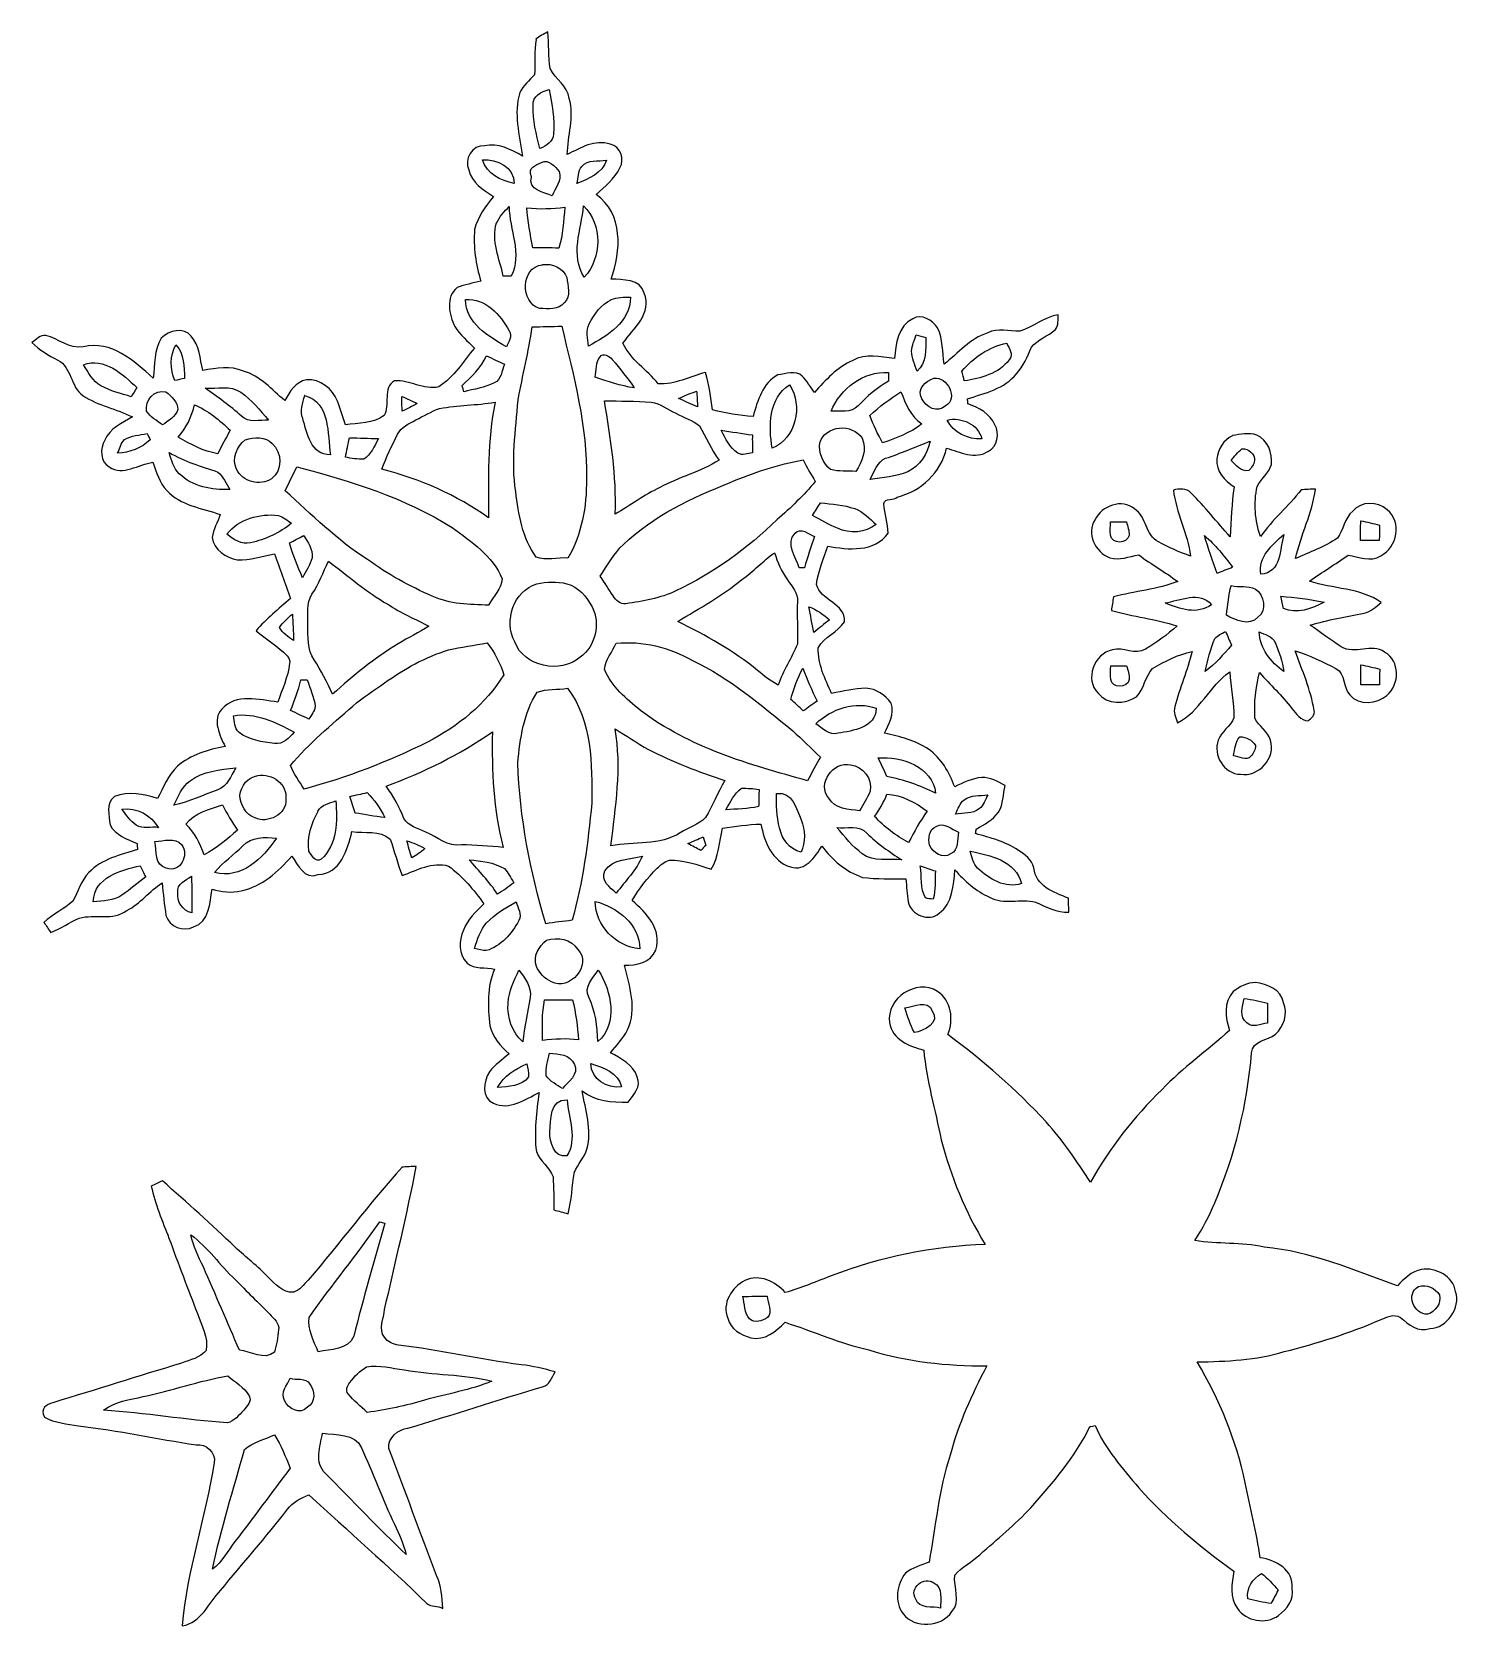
# Model space of a CAD drawing. Header units: centimetres. Extents: x -12.4 to 12.5, y -13.9 to 13.8.
import ezdxf

# ---------------------------------------------------------------- set-up
doc = ezdxf.new("R2010")
doc.units = ezdxf.units.CM
doc.header["$MEASUREMENT"] = 0
doc.layers.add('Camada 1', color=7, linetype='Continuous')

msp = doc.modelspace()

# ---------------------------------------------------------------- linework, layer by layer
at = {"layer": 'Camada 1', "color": 23}
for points, knots in [([(-3.62, 13.712), (-3.561, 13.77), (-3.484, 13.797), (-3.413, 13.84), (-3.413, 13.84), (-3.394, 13.628), (-3.406, 13.412), (-3.37, 13.202), (-3.37, 13.202), (-3.279, 13.016), (-3.07, 12.905), (-3.04, 12.684), (-3.04, 12.684), (-2.945, 12.359), (-3.069, 12.034), (-3.074, 11.708), (-3.074, 11.708), (-2.845, 11.824), (-2.593, 11.974), (-2.328, 11.889), (-2.328, 11.889), (-2.153, 11.852), (-2.074, 11.623), (-2.159, 11.474), (-2.159, 11.474), (-2.253, 11.285), (-2.422, 11.15), (-2.574, 11.011), (-2.574, 11.011), (-2.099, 10.688), (-2.136, 10.025), (-2.311, 9.542), (-2.311, 9.542), (-2.113, 9.528), (-1.803, 9.547), (-1.736, 9.299), (-1.736, 9.299), (-1.593, 8.95), (-1.922, 8.682), (-2.106, 8.426), (-2.106, 8.426), (-1.977, 8.135), (-1.685, 7.966), (-1.495, 7.719), (-1.495, 7.719), (-1.205, 7.707), (-0.944, 7.838), (-0.673, 7.918), (-0.673, 7.918), (-0.607, 7.706), (-0.576, 7.486), (-0.55, 7.266), (-0.55, 7.266), (-0.32, 7.205), (-0.083, 7.17), (0.155, 7.152), (0.155, 7.152), (0.231, 7.422), (0.324, 7.734), (0.587, 7.879), (0.587, 7.879), (0.718, 7.886), (0.902, 7.967), (1.01, 7.855), (1.01, 7.855), (1.092, 7.77), (1.151, 7.666), (1.221, 7.571), (1.221, 7.571), (1.419, 7.782), (1.616, 8.008), (1.887, 8.128), (1.887, 8.128), (2.114, 8.245), (2.373, 8.192), (2.615, 8.162), (2.615, 8.162), (2.633, 8.412), (2.682, 8.725), (2.93, 8.853), (2.93, 8.853), (3.089, 8.943), (3.275, 8.829), (3.362, 8.691), (3.362, 8.691), (3.459, 8.495), (3.446, 8.273), (3.475, 8.062), (3.475, 8.062), (3.722, 8.251), (3.924, 8.511), (4.234, 8.605), (4.234, 8.605), (4.41, 8.698), (4.605, 8.635), (4.791, 8.633), (4.791, 8.633), (5.023, 8.706), (5.215, 8.881), (5.462, 8.921), (5.462, 8.921), (5.452, 8.837), (5.472, 8.736), (5.411, 8.667), (5.411, 8.667), (5.288, 8.544), (5.1, 8.497), (4.994, 8.355), (4.994, 8.355), (4.926, 8.193), (4.855, 8.028), (4.734, 7.896), (4.734, 7.896), (4.528, 7.635), (4.185, 7.557), (3.883, 7.46), (3.883, 7.46), (3.885, 7.43), (3.888, 7.401), (3.89, 7.371), (3.89, 7.371), (4.08, 7.306), (4.274, 7.197), (4.361, 7.007), (4.361, 7.007), (4.441, 6.857), (4.411, 6.63), (4.248, 6.548), (4.248, 6.548), (4.013, 6.397), (3.754, 6.535), (3.518, 6.602), (3.518, 6.602), (3.427, 6.177), (3.075, 5.852), (2.659, 5.751), (2.659, 5.751), (2.617, 5.687), (2.434, 5.746), (2.429, 5.636), (2.429, 5.636), (2.44, 5.462), (2.496, 5.295), (2.502, 5.12), (2.502, 5.12), (2.267, 4.788), (1.806, 4.83), (1.454, 4.899), (1.454, 4.899), (1.38, 4.679), (1.29, 4.461), (1.256, 4.23), (1.256, 4.23), (1.323, 3.952), (1.771, 3.897), (1.743, 3.582), (1.743, 3.582), (1.626, 3.398), (1.391, 3.323), (1.287, 3.127), (1.287, 3.127), (1.282, 2.847), (1.406, 2.584), (1.521, 2.334), (1.521, 2.334), (1.719, 2.371), (1.915, 2.423), (2.117, 2.426), (2.117, 2.426), (2.293, 2.414), (2.46, 2.31), (2.555, 2.163), (2.555, 2.163), (2.621, 1.976), (2.516, 1.806), (2.441, 1.643), (2.441, 1.643), (2.706, 1.587), (2.975, 1.515), (3.205, 1.367), (3.205, 1.367), (3.425, 1.207), (3.569, 0.962), (3.66, 0.709), (3.66, 0.709), (3.809, 0.783), (3.961, 0.859), (4.13, 0.874), (4.13, 0.874), (4.28, 0.876), (4.409, 0.8), (4.538, 0.735), (4.538, 0.735), (4.499, 0.582), (4.512, 0.406), (4.421, 0.269), (4.421, 0.269), (4.323, 0.137), (4.178, 0.054), (4.036, -0.023), (4.036, -0.023), (4.033, -0.042), (4.026, -0.081), (4.023, -0.101), (4.023, -0.101), (4.275, -0.181), (4.542, -0.237), (4.762, -0.393), (4.762, -0.393), (4.883, -0.461), (5, -0.56), (5.038, -0.699), (5.038, -0.699), (5.063, -1.016), (5.387, -1.128), (5.637, -1.224), (5.637, -1.224), (5.639, -1.286), (5.644, -1.41), (5.647, -1.472), (5.647, -1.472), (5.436, -1.484), (5.253, -1.375), (5.066, -1.295), (5.066, -1.295), (4.805, -1.228), (4.511, -1.348), (4.266, -1.208), (4.266, -1.208), (4.027, -1.105), (3.835, -0.925), (3.662, -0.735), (3.662, -0.735), (3.642, -0.997), (3.623, -1.314), (3.392, -1.487), (3.392, -1.487), (3.211, -1.649), (2.898, -1.516), (2.854, -1.29), (2.854, -1.29), (2.836, -1.157), (2.822, -1.024), (2.811, -0.891), (2.811, -0.891), (2.56, -0.882), (2.306, -0.9), (2.058, -0.864), (2.058, -0.864), (1.769, -0.767), (1.532, -0.558), (1.348, -0.32), (1.348, -0.32), (1.235, -0.51), (1.067, -0.765), (0.804, -0.682), (0.804, -0.682), (0.485, -0.587), (0.347, -0.235), (0.292, 0.063), (0.292, 0.063), (0.067, 0.057), (-0.155, 0.02), (-0.378, -0.007), (-0.378, -0.007), (-0.428, -0.249), (-0.439, -0.508), (-0.575, -0.722), (-0.575, -0.722), (-0.81, -0.645), (-1.048, -0.557), (-1.3, -0.567), (-1.3, -0.567), (-1.386, -0.584), (-1.452, -0.649), (-1.514, -0.706), (-1.514, -0.706), (-1.681, -0.874), (-1.827, -1.064), (-1.948, -1.268), (-1.948, -1.268), (-1.698, -1.478), (-1.424, -1.771), (-1.535, -2.13), (-1.535, -2.13), (-1.623, -2.34), (-1.874, -2.403), (-2.082, -2.39), (-2.082, -2.39), (-1.996, -2.754), (-1.851, -3.155), (-2.029, -3.516), (-2.029, -3.516), (-2.1, -3.667), (-2.22, -3.786), (-2.323, -3.914), (-2.323, -3.914), (-2.141, -4.02), (-1.923, -4.117), (-1.86, -4.337), (-1.86, -4.337), (-1.778, -4.504), (-1.929, -4.647), (-2.016, -4.774), (-2.016, -4.774), (-2.299, -4.779), (-2.586, -4.76), (-2.813, -4.578), (-2.813, -4.578), (-2.763, -4.911), (-2.639, -5.252), (-2.734, -5.589), (-2.734, -5.589), (-2.776, -5.739), (-2.896, -5.849), (-2.95, -5.993), (-2.95, -5.993), (-2.995, -6.233), (-2.997, -6.481), (-3.06, -6.718), (-3.06, -6.718), (-3.147, -6.686), (-3.224, -6.672), (-3.309, -6.648), (-3.309, -6.648), (-3.308, -6.456), (-3.312, -6.264), (-3.321, -6.073), (-3.321, -6.073), (-3.382, -5.906), (-3.551, -5.8), (-3.612, -5.632), (-3.612, -5.632), (-3.655, -5.29), (-3.613, -4.945), (-3.566, -4.606), (-3.566, -4.606), (-3.807, -4.728), (-4.08, -4.922), (-4.358, -4.793), (-4.358, -4.793), (-4.574, -4.702), (-4.533, -4.415), (-4.429, -4.246), (-4.429, -4.246), (-4.332, -4.125), (-4.204, -4.033), (-4.087, -3.932), (-4.087, -3.932), (-4.228, -3.795), (-4.383, -3.647), (-4.419, -3.444), (-4.419, -3.444), (-4.46, -3.116), (-4.473, -2.767), (-4.34, -2.458), (-4.34, -2.458), (-4.495, -2.421), (-4.688, -2.47), (-4.816, -2.354), (-4.816, -2.354), (-4.972, -2.205), (-4.956, -1.967), (-4.881, -1.782), (-4.881, -1.782), (-4.806, -1.6), (-4.665, -1.458), (-4.525, -1.326), (-4.525, -1.326), (-4.698, -1.08), (-4.896, -0.844), (-5.14, -0.667), (-5.14, -0.667), (-5.422, -0.586), (-5.688, -0.738), (-5.944, -0.833), (-5.944, -0.833), (-6.028, -0.625), (-6.077, -0.405), (-6.155, -0.197), (-6.155, -0.197), (-6.336, -0.041), (-6.599, -0.098), (-6.818, -0.069), (-6.818, -0.069), (-6.897, -0.376), (-7.018, -0.808), (-7.407, -0.815), (-7.407, -0.815), (-7.656, -0.913), (-7.749, -0.643), (-7.866, -0.496), (-7.866, -0.496), (-8.1, -0.768), (-8.381, -1.021), (-8.743, -1.098), (-8.743, -1.098), (-8.912, -1.141), (-9.086, -1.111), (-9.251, -1.07), (-9.251, -1.07), (-9.285, -1.304), (-9.297, -1.641), (-9.57, -1.724), (-9.57, -1.724), (-9.749, -1.82), (-9.994, -1.72), (-10.051, -1.527), (-10.051, -1.527), (-10.08, -1.339), (-10.101, -1.151), (-10.115, -0.961), (-10.115, -0.961), (-10.339, -1.099), (-10.496, -1.322), (-10.733, -1.441), (-10.733, -1.441), (-10.973, -1.621), (-11.29, -1.499), (-11.56, -1.572), (-11.56, -1.572), (-11.728, -1.649), (-11.881, -1.756), (-12.053, -1.824), (-12.053, -1.824), (-12.093, -1.765), (-12.132, -1.706), (-12.173, -1.648), (-12.173, -1.648), (-12.02, -1.505), (-11.825, -1.418), (-11.673, -1.277), (-11.673, -1.277), (-11.573, -1.116), (-11.53, -0.916), (-11.39, -0.781), (-11.39, -0.781), (-11.172, -0.543), (-10.839, -0.474), (-10.546, -0.379), (-10.546, -0.379), (-10.548, -0.345), (-10.551, -0.311), (-10.554, -0.278), (-10.554, -0.278), (-10.724, -0.2), (-10.931, -0.129), (-11.024, 0.048), (-11.024, 0.048), (-11.035, 0.208), (-11.102, 0.427), (-10.948, 0.54), (-10.948, 0.54), (-10.702, 0.64), (-10.441, 0.579), (-10.198, 0.508), (-10.198, 0.508), (-10.096, 0.701), (-10.013, 0.914), (-9.852, 1.068), (-9.852, 1.068), (-9.622, 1.271), (-9.319, 1.356), (-9.025, 1.414), (-9.025, 1.414), (-9.115, 1.609), (-9.253, 1.874), (-9.081, 2.062), (-9.081, 2.062), (-8.838, 2.337), (-8.427, 2.23), (-8.109, 2.184), (-8.109, 2.184), (-8.026, 2.404), (-7.932, 2.623), (-7.902, 2.858), (-7.902, 2.858), (-7.892, 2.907), (-7.913, 2.955), (-7.946, 2.989), (-7.946, 2.989), (-8.107, 3.157), (-8.307, 3.278), (-8.486, 3.425), (-8.486, 3.425), (-8.307, 3.633), (-8.094, 3.806), (-7.887, 3.985), (-7.887, 3.985), (-7.974, 4.247), (-8.076, 4.504), (-8.165, 4.765), (-8.165, 4.765), (-8.377, 4.721), (-8.59, 4.646), (-8.811, 4.661), (-8.811, 4.661), (-9.009, 4.693), (-9.221, 4.836), (-9.249, 5.047), (-9.249, 5.047), (-9.229, 5.187), (-9.155, 5.313), (-9.107, 5.445), (-9.107, 5.445), (-9.422, 5.558), (-9.801, 5.604), (-10.038, 5.866), (-10.038, 5.866), (-10.167, 6.001), (-10.218, 6.185), (-10.279, 6.356), (-10.279, 6.356), (-10.524, 6.323), (-10.805, 6.11), (-11.038, 6.274), (-11.038, 6.274), (-11.197, 6.364), (-11.201, 6.595), (-11.113, 6.738), (-11.113, 6.738), (-11.033, 6.95), (-10.811, 7.031), (-10.636, 7.144), (-10.636, 7.144), (-10.912, 7.29), (-11.235, 7.336), (-11.494, 7.516), (-11.494, 7.516), (-11.716, 7.665), (-11.685, 8.012), (-11.933, 8.131), (-11.933, 8.131), (-12.094, 8.216), (-12.25, 8.31), (-12.381, 8.437), (-12.381, 8.437), (-12.307, 8.485), (-12.237, 8.581), (-12.138, 8.56), (-12.138, 8.56), (-11.916, 8.508), (-11.735, 8.316), (-11.491, 8.362), (-11.491, 8.362), (-10.996, 8.484), (-10.608, 8.117), (-10.274, 7.817), (-10.274, 7.817), (-10.245, 8.051), (-10.264, 8.307), (-10.132, 8.513), (-10.132, 8.513), (-10.005, 8.65), (-9.741, 8.712), (-9.612, 8.551), (-9.612, 8.551), (-9.471, 8.386), (-9.46, 8.158), (-9.41, 7.954), (-9.41, 7.954), (-9.176, 7.984), (-8.93, 8.044), (-8.703, 7.94), (-8.703, 7.94), (-8.409, 7.859), (-8.212, 7.616), (-7.986, 7.43), (-7.986, 7.43), (-7.899, 7.586), (-7.799, 7.749), (-7.611, 7.792), (-7.611, 7.792), (-7.37, 7.811), (-7.158, 7.633), (-7.071, 7.421), (-7.071, 7.421), (-7.017, 7.286), (-6.979, 7.144), (-6.933, 7.005), (-6.933, 7.005), (-6.709, 7.037), (-6.446, 7.026), (-6.257, 7.17), (-6.257, 7.17), (-6.154, 7.339), (-6.29, 7.664), (-6.077, 7.771), (-6.077, 7.771), (-5.818, 7.793), (-5.573, 7.608), (-5.307, 7.667), (-5.307, 7.667), (-5.046, 7.837), (-4.884, 8.106), (-4.69, 8.34), (-4.69, 8.34), (-4.804, 8.464), (-4.94, 8.571), (-5.032, 8.714), (-5.032, 8.714), (-5.123, 8.924), (-5.199, 9.228), (-4.989, 9.395), (-4.989, 9.395), (-4.856, 9.443), (-4.716, 9.472), (-4.578, 9.506), (-4.578, 9.506), (-4.663, 9.796), (-4.712, 10.099), (-4.686, 10.403), (-4.686, 10.403), (-4.632, 10.622), (-4.498, 10.806), (-4.36, 10.98), (-4.36, 10.98), (-4.539, 11.092), (-4.734, 11.22), (-4.789, 11.439), (-4.789, 11.439), (-4.873, 11.621), (-4.732, 11.886), (-4.512, 11.858), (-4.512, 11.858), (-4.278, 11.918), (-4.053, 11.796), (-3.856, 11.681), (-3.856, 11.681), (-3.903, 12.044), (-4.014, 12.426), (-3.898, 12.784), (-3.898, 12.784), (-3.842, 12.908), (-3.736, 12.998), (-3.643, 13.093), (-3.643, 13.093), (-3.631, 13.297), (-3.652, 13.506), (-3.616, 13.709), (-3.616, 13.709), (-3.616, 13.709), (-3.62, 13.712), (-3.62, 13.712)], [0, 0, 0, 0, 0.006173, 0.006173, 0.006173, 0.006173, 0.012346, 0.012346, 0.012346, 0.012346, 0.018519, 0.018519, 0.018519, 0.018519, 0.024691, 0.024691, 0.024691, 0.024691, 0.030864, 0.030864, 0.030864, 0.030864, 0.037037, 0.037037, 0.037037, 0.037037, 0.04321, 0.04321, 0.04321, 0.04321, 0.049383, 0.049383, 0.049383, 0.049383, 0.055556, 0.055556, 0.055556, 0.055556, 0.061728, 0.061728, 0.061728, 0.061728, 0.067901, 0.067901, 0.067901, 0.067901, 0.074074, 0.074074, 0.074074, 0.074074, 0.080247, 0.080247, 0.080247, 0.080247, 0.08642, 0.08642, 0.08642, 0.08642, 0.092593, 0.092593, 0.092593, 0.092593, 0.098765, 0.098765, 0.098765, 0.098765, 0.104938, 0.104938, 0.104938, 0.104938, 0.111111, 0.111111, 0.111111, 0.111111, 0.117284, 0.117284, 0.117284, 0.117284, 0.123457, 0.123457, 0.123457, 0.123457, 0.12963, 0.12963, 0.12963, 0.12963, 0.135802, 0.135802, 0.135802, 0.135802, 0.141975, 0.141975, 0.141975, 0.141975, 0.148148, 0.148148, 0.148148, 0.148148, 0.154321, 0.154321, 0.154321, 0.154321, 0.160494, 0.160494, 0.160494, 0.160494, 0.166667, 0.166667, 0.166667, 0.166667, 0.17284, 0.17284, 0.17284, 0.17284, 0.179012, 0.179012, 0.179012, 0.179012, 0.185185, 0.185185, 0.185185, 0.185185, 0.191358, 0.191358, 0.191358, 0.191358, 0.197531, 0.197531, 0.197531, 0.197531, 0.203704, 0.203704, 0.203704, 0.203704, 0.209877, 0.209877, 0.209877, 0.209877, 0.216049, 0.216049, 0.216049, 0.216049, 0.222222, 0.222222, 0.222222, 0.222222, 0.228395, 0.228395, 0.228395, 0.228395, 0.234568, 0.234568, 0.234568, 0.234568, 0.240741, 0.240741, 0.240741, 0.240741, 0.246914, 0.246914, 0.246914, 0.246914, 0.253086, 0.253086, 0.253086, 0.253086, 0.259259, 0.259259, 0.259259, 0.259259, 0.265432, 0.265432, 0.265432, 0.265432, 0.271605, 0.271605, 0.271605, 0.271605, 0.277778, 0.277778, 0.277778, 0.277778, 0.283951, 0.283951, 0.283951, 0.283951, 0.290123, 0.290123, 0.290123, 0.290123, 0.296296, 0.296296, 0.296296, 0.296296, 0.302469, 0.302469, 0.302469, 0.302469, 0.308642, 0.308642, 0.308642, 0.308642, 0.314815, 0.314815, 0.314815, 0.314815, 0.320988, 0.320988, 0.320988, 0.320988, 0.32716, 0.32716, 0.32716, 0.32716, 0.333333, 0.333333, 0.333333, 0.333333, 0.339506, 0.339506, 0.339506, 0.339506, 0.345679, 0.345679, 0.345679, 0.345679, 0.351852, 0.351852, 0.351852, 0.351852, 0.358025, 0.358025, 0.358025, 0.358025, 0.364198, 0.364198, 0.364198, 0.364198, 0.37037, 0.37037, 0.37037, 0.37037, 0.376543, 0.376543, 0.376543, 0.376543, 0.382716, 0.382716, 0.382716, 0.382716, 0.388889, 0.388889, 0.388889, 0.388889, 0.395062, 0.395062, 0.395062, 0.395062, 0.401235, 0.401235, 0.401235, 0.401235, 0.407407, 0.407407, 0.407407, 0.407407, 0.41358, 0.41358, 0.41358, 0.41358, 0.419753, 0.419753, 0.419753, 0.419753, 0.425926, 0.425926, 0.425926, 0.425926, 0.432099, 0.432099, 0.432099, 0.432099, 0.438272, 0.438272, 0.438272, 0.438272, 0.444444, 0.444444, 0.444444, 0.444444, 0.450617, 0.450617, 0.450617, 0.450617, 0.45679, 0.45679, 0.45679, 0.45679, 0.462963, 0.462963, 0.462963, 0.462963, 0.469136, 0.469136, 0.469136, 0.469136, 0.475309, 0.475309, 0.475309, 0.475309, 0.481481, 0.481481, 0.481481, 0.481481, 0.487654, 0.487654, 0.487654, 0.487654, 0.493827, 0.493827, 0.493827, 0.493827, 0.5, 0.5, 0.5, 0.5, 0.506173, 0.506173, 0.506173, 0.506173, 0.512346, 0.512346, 0.512346, 0.512346, 0.518519, 0.518519, 0.518519, 0.518519, 0.524691, 0.524691, 0.524691, 0.524691, 0.530864, 0.530864, 0.530864, 0.530864, 0.537037, 0.537037, 0.537037, 0.537037, 0.54321, 0.54321, 0.54321, 0.54321, 0.549383, 0.549383, 0.549383, 0.549383, 0.555556, 0.555556, 0.555556, 0.555556, 0.561728, 0.561728, 0.561728, 0.561728, 0.567901, 0.567901, 0.567901, 0.567901, 0.574074, 0.574074, 0.574074, 0.574074, 0.580247, 0.580247, 0.580247, 0.580247, 0.58642, 0.58642, 0.58642, 0.58642, 0.592593, 0.592593, 0.592593, 0.592593, 0.598765, 0.598765, 0.598765, 0.598765, 0.604938, 0.604938, 0.604938, 0.604938, 0.611111, 0.611111, 0.611111, 0.611111, 0.617284, 0.617284, 0.617284, 0.617284, 0.623457, 0.623457, 0.623457, 0.623457, 0.62963, 0.62963, 0.62963, 0.62963, 0.635802, 0.635802, 0.635802, 0.635802, 0.641975, 0.641975, 0.641975, 0.641975, 0.648148, 0.648148, 0.648148, 0.648148, 0.654321, 0.654321, 0.654321, 0.654321, 0.660494, 0.660494, 0.660494, 0.660494, 0.666667, 0.666667, 0.666667, 0.666667, 0.67284, 0.67284, 0.67284, 0.67284, 0.679012, 0.679012, 0.679012, 0.679012, 0.685185, 0.685185, 0.685185, 0.685185, 0.691358, 0.691358, 0.691358, 0.691358, 0.697531, 0.697531, 0.697531, 0.697531, 0.703704, 0.703704, 0.703704, 0.703704, 0.709877, 0.709877, 0.709877, 0.709877, 0.716049, 0.716049, 0.716049, 0.716049, 0.722222, 0.722222, 0.722222, 0.722222, 0.728395, 0.728395, 0.728395, 0.728395, 0.734568, 0.734568, 0.734568, 0.734568, 0.740741, 0.740741, 0.740741, 0.740741, 0.746914, 0.746914, 0.746914, 0.746914, 0.753086, 0.753086, 0.753086, 0.753086, 0.759259, 0.759259, 0.759259, 0.759259, 0.765432, 0.765432, 0.765432, 0.765432, 0.771605, 0.771605, 0.771605, 0.771605, 0.777778, 0.777778, 0.777778, 0.777778, 0.783951, 0.783951, 0.783951, 0.783951, 0.790123, 0.790123, 0.790123, 0.790123, 0.796296, 0.796296, 0.796296, 0.796296, 0.802469, 0.802469, 0.802469, 0.802469, 0.808642, 0.808642, 0.808642, 0.808642, 0.814815, 0.814815, 0.814815, 0.814815, 0.820988, 0.820988, 0.820988, 0.820988, 0.82716, 0.82716, 0.82716, 0.82716, 0.833333, 0.833333, 0.833333, 0.833333, 0.839506, 0.839506, 0.839506, 0.839506, 0.845679, 0.845679, 0.845679, 0.845679, 0.851852, 0.851852, 0.851852, 0.851852, 0.858025, 0.858025, 0.858025, 0.858025, 0.864198, 0.864198, 0.864198, 0.864198, 0.87037, 0.87037, 0.87037, 0.87037, 0.876543, 0.876543, 0.876543, 0.876543, 0.882716, 0.882716, 0.882716, 0.882716, 0.888889, 0.888889, 0.888889, 0.888889, 0.895062, 0.895062, 0.895062, 0.895062, 0.901235, 0.901235, 0.901235, 0.901235, 0.907407, 0.907407, 0.907407, 0.907407, 0.91358, 0.91358, 0.91358, 0.91358, 0.919753, 0.919753, 0.919753, 0.919753, 0.925926, 0.925926, 0.925926, 0.925926, 0.932099, 0.932099, 0.932099, 0.932099, 0.938272, 0.938272, 0.938272, 0.938272, 0.944444, 0.944444, 0.944444, 0.944444, 0.950617, 0.950617, 0.950617, 0.950617, 0.95679, 0.95679, 0.95679, 0.95679, 0.962963, 0.962963, 0.962963, 0.962963, 0.969136, 0.969136, 0.969136, 0.969136, 0.975309, 0.975309, 0.975309, 0.975309, 0.981481, 0.981481, 0.981481, 0.981481, 0.987654, 0.987654, 0.987654, 0.987654, 1, 1, 1, 1]), ([(-3.67, 12.559), (-3.681, 12.306), (-3.611, 12.057), (-3.549, 11.813), (-3.549, 11.813), (-3.44, 11.853), (-3.323, 11.938), (-3.312, 12.063), (-3.312, 12.063), (-3.294, 12.324), (-3.337, 12.585), (-3.391, 12.839), (-3.391, 12.839), (-3.524, 12.799), (-3.681, 12.731), (-3.67, 12.559), (-3.67, 12.559), (-3.67, 12.559), (-3.67, 12.559), (-3.67, 12.559)], [0, 0, 0, 0, 0.166667, 0.166667, 0.166667, 0.166667, 0.333333, 0.333333, 0.333333, 0.333333, 0.5, 0.5, 0.5, 0.5, 0.666667, 0.666667, 0.666667, 0.666667, 1, 1, 1, 1]), ([(-4.547, 11.615), (-4.477, 11.363), (-4.231, 11.261), (-4, 11.202), (-4, 11.202), (-3.993, 11.497), (-4.3, 11.627), (-4.547, 11.615), (-4.547, 11.615), (-4.547, 11.615), (-4.547, 11.615), (-4.547, 11.615)], [0, 0, 0, 0, 0.25, 0.25, 0.25, 0.25, 0.5, 0.5, 0.5, 0.5, 1, 1, 1, 1]), ([(-3.523, 11.572), (-3.619, 11.523), (-3.778, 11.483), (-3.695, 11.321), (-3.695, 11.321), (-3.773, 11.087), (-3.473, 11.055), (-3.34, 10.989), (-3.34, 10.989), (-3.285, 11.125), (-3.165, 11.251), (-3.217, 11.411), (-3.217, 11.411), (-3.281, 11.506), (-3.396, 11.629), (-3.522, 11.572), (-3.522, 11.572), (-3.522, 11.572), (-3.523, 11.572), (-3.523, 11.572)], [0, 0, 0, 0, 0.166667, 0.166667, 0.166667, 0.166667, 0.333333, 0.333333, 0.333333, 0.333333, 0.5, 0.5, 0.5, 0.5, 0.666667, 0.666667, 0.666667, 0.666667, 1, 1, 1, 1]), ([(-2.821, 11.502), (-2.898, 11.424), (-2.875, 11.294), (-2.908, 11.202), (-2.908, 11.202), (-2.704, 11.287), (-2.469, 11.378), (-2.393, 11.609), (-2.393, 11.609), (-2.536, 11.586), (-2.718, 11.626), (-2.821, 11.502), (-2.821, 11.502), (-2.821, 11.502), (-2.821, 11.502), (-2.821, 11.502)], [0, 0, 0, 0, 0.2, 0.2, 0.2, 0.2, 0.4, 0.4, 0.4, 0.4, 0.6, 0.6, 0.6, 0.6, 1, 1, 1, 1]), ([(-4.305, 10.518), (-4.401, 10.214), (-4.251, 9.891), (-4.187, 9.594), (-4.187, 9.594), (-4.141, 9.594), (-4.095, 9.594), (-4.049, 9.594), (-4.049, 9.594), (-3.853, 9.981), (-4.086, 10.402), (-4.085, 10.805), (-4.085, 10.805), (-4.166, 10.715), (-4.252, 10.628), (-4.304, 10.517), (-4.304, 10.517), (-4.304, 10.517), (-4.305, 10.518), (-4.305, 10.518)], [0, 0, 0, 0, 0.166667, 0.166667, 0.166667, 0.166667, 0.333333, 0.333333, 0.333333, 0.333333, 0.5, 0.5, 0.5, 0.5, 0.666667, 0.666667, 0.666667, 0.666667, 1, 1, 1, 1]), ([(-3.779, 10.783), (-3.753, 10.549), (-3.726, 10.314), (-3.671, 10.084), (-3.671, 10.084), (-3.522, 10.084), (-3.373, 10.083), (-3.223, 10.081), (-3.223, 10.081), (-3.147, 10.309), (-3.14, 10.552), (-3.115, 10.79), (-3.115, 10.79), (-3.335, 10.77), (-3.557, 10.75), (-3.778, 10.783), (-3.778, 10.783), (-3.778, 10.783), (-3.779, 10.783), (-3.779, 10.783)], [0, 0, 0, 0, 0.166667, 0.166667, 0.166667, 0.166667, 0.333333, 0.333333, 0.333333, 0.333333, 0.5, 0.5, 0.5, 0.5, 0.666667, 0.666667, 0.666667, 0.666667, 1, 1, 1, 1]), ([(-2.791, 10.813), (-2.833, 10.402), (-3.026, 9.959), (-2.779, 9.574), (-2.779, 9.574), (-2.475, 9.904), (-2.457, 10.498), (-2.791, 10.813), (-2.791, 10.813), (-2.791, 10.813), (-2.791, 10.813), (-2.791, 10.813)], [0, 0, 0, 0, 0.25, 0.25, 0.25, 0.25, 0.5, 0.5, 0.5, 0.5, 1, 1, 1, 1]), ([(-3.508, 9.792), (-3.89, 9.749), (-3.896, 9.131), (-3.553, 9.028), (-3.553, 9.028), (-3.411, 9.03), (-3.224, 8.997), (-3.126, 9.129), (-3.126, 9.129), (-3.001, 9.239), (-3.07, 9.431), (-3.084, 9.571), (-3.084, 9.571), (-3.145, 9.739), (-3.34, 9.819), (-3.508, 9.793), (-3.508, 9.793), (-3.508, 9.793), (-3.508, 9.792), (-3.508, 9.792)], [0, 0, 0, 0, 0.166667, 0.166667, 0.166667, 0.166667, 0.333333, 0.333333, 0.333333, 0.333333, 0.5, 0.5, 0.5, 0.5, 0.666667, 0.666667, 0.666667, 0.666667, 1, 1, 1, 1]), ([(-4.845, 9.188), (-4.84, 8.765), (-4.447, 8.553), (-4.134, 8.362), (-4.134, 8.362), (-4.092, 8.446), (-4.026, 8.547), (-4.087, 8.639), (-4.087, 8.639), (-4.236, 8.922), (-4.496, 9.213), (-4.845, 9.188), (-4.845, 9.188), (-4.845, 9.188), (-4.845, 9.188), (-4.845, 9.188)], [0, 0, 0, 0, 0.2, 0.2, 0.2, 0.2, 0.4, 0.4, 0.4, 0.4, 0.6, 0.6, 0.6, 0.6, 1, 1, 1, 1]), ([(-2.311, 9.183), (-2.491, 9.102), (-2.604, 8.932), (-2.693, 8.764), (-2.693, 8.764), (-2.762, 8.645), (-2.713, 8.505), (-2.705, 8.377), (-2.705, 8.377), (-2.373, 8.557), (-1.978, 8.795), (-1.976, 9.226), (-1.976, 9.226), (-2.089, 9.225), (-2.206, 9.23), (-2.312, 9.184), (-2.312, 9.184), (-2.312, 9.184), (-2.311, 9.183), (-2.311, 9.183)], [0, 0, 0, 0, 0.166667, 0.166667, 0.166667, 0.166667, 0.333333, 0.333333, 0.333333, 0.333333, 0.5, 0.5, 0.5, 0.5, 0.666667, 0.666667, 0.666667, 0.666667, 1, 1, 1, 1]), ([(-3.686, 8.71), (-3.744, 8.282), (-3.854, 7.864), (-3.929, 7.439), (-3.929, 7.439), (-3.971, 6.91), (-4.055, 6.375), (-3.97, 5.846), (-3.97, 5.846), (-3.922, 5.454), (-3.858, 5.031), (-3.613, 4.707), (-3.613, 4.707), (-3.447, 4.631), (-3.24, 4.712), (-3.063, 4.687), (-3.063, 4.687), (-2.824, 5.104), (-2.736, 5.588), (-2.742, 6.065), (-2.742, 6.065), (-2.724, 6.97), (-2.962, 7.849), (-3.17, 8.721), (-3.17, 8.721), (-3.342, 8.718), (-3.515, 8.713), (-3.686, 8.71), (-3.686, 8.71), (-3.686, 8.71), (-3.686, 8.71), (-3.686, 8.71)], [0, 0, 0, 0, 0.111111, 0.111111, 0.111111, 0.111111, 0.222222, 0.222222, 0.222222, 0.222222, 0.333333, 0.333333, 0.333333, 0.333333, 0.444444, 0.444444, 0.444444, 0.444444, 0.555556, 0.555556, 0.555556, 0.555556, 0.666667, 0.666667, 0.666667, 0.666667, 0.777778, 0.777778, 0.777778, 0.777778, 1, 1, 1, 1]), ([(-9.899, 7.776), (-9.842, 7.789), (-9.785, 7.801), (-9.729, 7.813), (-9.729, 7.813), (-9.735, 8.018), (-9.733, 8.238), (-9.878, 8.399), (-9.878, 8.399), (-9.984, 8.205), (-9.979, 7.978), (-9.899, 7.776), (-9.899, 7.776), (-9.899, 7.776), (-9.899, 7.776), (-9.899, 7.776)], [0, 0, 0, 0, 0.2, 0.2, 0.2, 0.2, 0.4, 0.4, 0.4, 0.4, 0.6, 0.6, 0.6, 0.6, 1, 1, 1, 1]), ([(2.991, 8.57), (2.959, 8.478), (2.917, 8.386), (2.908, 8.288), (2.908, 8.288), (2.914, 8.167), (2.968, 8.054), (3.006, 7.939), (3.006, 7.939), (3.177, 8.086), (3.156, 8.32), (3.157, 8.525), (3.157, 8.525), (3.101, 8.54), (3.046, 8.555), (2.991, 8.57), (2.991, 8.57), (2.991, 8.57), (2.991, 8.57), (2.991, 8.57)], [0, 0, 0, 0, 0.166667, 0.166667, 0.166667, 0.166667, 0.333333, 0.333333, 0.333333, 0.333333, 0.5, 0.5, 0.5, 0.5, 0.666667, 0.666667, 0.666667, 0.666667, 1, 1, 1, 1]), ([(3.784, 7.94), (3.798, 7.884), (3.813, 7.828), (3.827, 7.771), (3.827, 7.771), (4.11, 7.815), (4.429, 7.894), (4.606, 8.137), (4.606, 8.137), (4.689, 8.229), (4.602, 8.336), (4.565, 8.426), (4.565, 8.426), (4.252, 8.365), (3.99, 8.177), (3.785, 7.94), (3.785, 7.94), (3.785, 7.94), (3.784, 7.94), (3.784, 7.94)], [0, 0, 0, 0, 0.166667, 0.166667, 0.166667, 0.166667, 0.333333, 0.333333, 0.333333, 0.333333, 0.5, 0.5, 0.5, 0.5, 0.666667, 0.666667, 0.666667, 0.666667, 1, 1, 1, 1]), ([(-11.486, 8.052), (-11.399, 7.921), (-11.327, 7.763), (-11.182, 7.685), (-11.182, 7.685), (-11.017, 7.596), (-10.833, 7.55), (-10.655, 7.496), (-10.655, 7.496), (-10.623, 7.549), (-10.59, 7.603), (-10.558, 7.656), (-10.558, 7.656), (-10.804, 7.886), (-11.121, 8.187), (-11.487, 8.052), (-11.487, 8.052), (-11.487, 8.052), (-11.486, 8.052), (-11.486, 8.052)], [0, 0, 0, 0, 0.166667, 0.166667, 0.166667, 0.166667, 0.333333, 0.333333, 0.333333, 0.333333, 0.5, 0.5, 0.5, 0.5, 0.666667, 0.666667, 0.666667, 0.666667, 1, 1, 1, 1]), ([(-4.477, 8.207), (-4.575, 8.001), (-4.743, 7.846), (-4.901, 7.688), (-4.901, 7.688), (-4.894, 7.662), (-4.881, 7.608), (-4.874, 7.581), (-4.874, 7.581), (-4.695, 7.625), (-4.51, 7.656), (-4.344, 7.737), (-4.344, 7.737), (-4.217, 7.789), (-4.214, 7.955), (-4.165, 8.06), (-4.165, 8.06), (-4.269, 8.109), (-4.373, 8.157), (-4.477, 8.206), (-4.477, 8.206), (-4.477, 8.206), (-4.477, 8.207), (-4.477, 8.207)], [0, 0, 0, 0, 0.142857, 0.142857, 0.142857, 0.142857, 0.285714, 0.285714, 0.285714, 0.285714, 0.428571, 0.428571, 0.428571, 0.428571, 0.571429, 0.571429, 0.571429, 0.571429, 0.714286, 0.714286, 0.714286, 0.714286, 1, 1, 1, 1]), ([(-2.504, 8.188), (-2.59, 8.093), (-2.563, 7.949), (-2.591, 7.836), (-2.591, 7.836), (-2.369, 7.758), (-2.144, 7.685), (-1.91, 7.648), (-1.91, 7.648), (-2.028, 7.82), (-2.159, 7.983), (-2.292, 8.143), (-2.292, 8.143), (-2.334, 8.199), (-2.458, 8.267), (-2.503, 8.189), (-2.503, 8.189), (-2.503, 8.189), (-2.504, 8.188), (-2.504, 8.188)], [0, 0, 0, 0, 0.166667, 0.166667, 0.166667, 0.166667, 0.333333, 0.333333, 0.333333, 0.333333, 0.5, 0.5, 0.5, 0.5, 0.666667, 0.666667, 0.666667, 0.666667, 1, 1, 1, 1]), ([(1.51, 7.242), (1.669, 7.25), (1.858, 7.208), (1.98, 7.337), (1.98, 7.337), (2.139, 7.5), (2.307, 7.654), (2.508, 7.765), (2.508, 7.765), (2.509, 7.815), (2.51, 7.865), (2.512, 7.915), (2.512, 7.915), (2.067, 7.943), (1.675, 7.636), (1.51, 7.242), (1.51, 7.242), (1.51, 7.242), (1.51, 7.242), (1.51, 7.242)], [0, 0, 0, 0, 0.166667, 0.166667, 0.166667, 0.166667, 0.333333, 0.333333, 0.333333, 0.333333, 0.5, 0.5, 0.5, 0.5, 0.666667, 0.666667, 0.666667, 0.666667, 1, 1, 1, 1]), ([(3.3, 7.818), (3.153, 7.772), (2.997, 7.633), (3.088, 7.457), (3.088, 7.457), (3.162, 7.317), (3.362, 7.199), (3.499, 7.336), (3.499, 7.336), (3.734, 7.463), (3.528, 7.853), (3.301, 7.818), (3.301, 7.818), (3.301, 7.818), (3.3, 7.818), (3.3, 7.818)], [0, 0, 0, 0, 0.2, 0.2, 0.2, 0.2, 0.4, 0.4, 0.4, 0.4, 0.6, 0.6, 0.6, 0.6, 1, 1, 1, 1]), ([(-10.387, 7.245), (-10.319, 7.141), (-10.209, 7.078), (-10.112, 7.005), (-10.112, 7.005), (-10.011, 7.079), (-9.892, 7.148), (-9.843, 7.271), (-9.843, 7.271), (-9.848, 7.402), (-9.952, 7.508), (-10.054, 7.578), (-10.054, 7.578), (-10.246, 7.633), (-10.427, 7.427), (-10.387, 7.245), (-10.387, 7.245), (-10.387, 7.245), (-10.387, 7.245), (-10.387, 7.245)], [0, 0, 0, 0, 0.166667, 0.166667, 0.166667, 0.166667, 0.333333, 0.333333, 0.333333, 0.333333, 0.5, 0.5, 0.5, 0.5, 0.666667, 0.666667, 0.666667, 0.666667, 1, 1, 1, 1]), ([(-9.367, 7.643), (-9.156, 7.484), (-8.934, 7.34), (-8.74, 7.16), (-8.74, 7.16), (-8.615, 7.032), (-8.419, 7.093), (-8.266, 7.088), (-8.266, 7.088), (-8.415, 7.261), (-8.562, 7.441), (-8.75, 7.573), (-8.75, 7.573), (-8.93, 7.701), (-9.164, 7.634), (-9.367, 7.643), (-9.367, 7.643), (-9.367, 7.643), (-9.367, 7.643), (-9.367, 7.643)], [0, 0, 0, 0, 0.166667, 0.166667, 0.166667, 0.166667, 0.333333, 0.333333, 0.333333, 0.333333, 0.5, 0.5, 0.5, 0.5, 0.666667, 0.666667, 0.666667, 0.666667, 1, 1, 1, 1]), ([(-7.64, 7.514), (-7.672, 7.385), (-7.721, 7.248), (-7.674, 7.116), (-7.674, 7.116), (-7.598, 6.862), (-7.538, 6.48), (-7.192, 6.486), (-7.192, 6.486), (-7.25, 6.844), (-7.187, 7.402), (-7.641, 7.514), (-7.641, 7.514), (-7.641, 7.514), (-7.64, 7.514), (-7.64, 7.514)], [0, 0, 0, 0, 0.2, 0.2, 0.2, 0.2, 0.4, 0.4, 0.4, 0.4, 0.6, 0.6, 0.6, 0.6, 1, 1, 1, 1]), ([(-5.95, 7.501), (-5.949, 7.436), (-5.948, 7.307), (-5.947, 7.242), (-5.947, 7.242), (-5.858, 7.285), (-5.771, 7.332), (-5.683, 7.377), (-5.683, 7.377), (-5.771, 7.42), (-5.86, 7.461), (-5.95, 7.501), (-5.95, 7.501), (-5.95, 7.501), (-5.95, 7.501), (-5.95, 7.501)], [0, 0, 0, 0, 0.2, 0.2, 0.2, 0.2, 0.4, 0.4, 0.4, 0.4, 0.6, 0.6, 0.6, 0.6, 1, 1, 1, 1]), ([(-1.138, 7.466), (-1.029, 7.414), (-0.92, 7.364), (-0.808, 7.318), (-0.808, 7.318), (-0.813, 7.386), (-0.821, 7.522), (-0.826, 7.59), (-0.826, 7.59), (-0.934, 7.556), (-1.038, 7.516), (-1.139, 7.466), (-1.139, 7.466), (-1.139, 7.466), (-1.138, 7.466), (-1.138, 7.466)], [0, 0, 0, 0, 0.2, 0.2, 0.2, 0.2, 0.4, 0.4, 0.4, 0.4, 0.6, 0.6, 0.6, 0.6, 1, 1, 1, 1]), ([(0.488, 6.599), (0.904, 6.766), (1.026, 7.34), (0.789, 7.7), (0.789, 7.7), (0.423, 7.472), (0.424, 6.977), (0.488, 6.599), (0.488, 6.599), (0.488, 6.599), (0.488, 6.599), (0.488, 6.599)], [0, 0, 0, 0, 0.25, 0.25, 0.25, 0.25, 0.5, 0.5, 0.5, 0.5, 1, 1, 1, 1]), ([(2.183, 7.17), (2.245, 7.006), (2.323, 6.848), (2.406, 6.692), (2.406, 6.692), (2.647, 6.775), (2.885, 6.866), (3.089, 7.023), (3.089, 7.023), (2.894, 7.155), (2.807, 7.372), (2.725, 7.582), (2.725, 7.582), (2.531, 7.462), (2.354, 7.32), (2.183, 7.17), (2.183, 7.17), (2.183, 7.17), (2.183, 7.17), (2.183, 7.17)], [0, 0, 0, 0, 0.166667, 0.166667, 0.166667, 0.166667, 0.333333, 0.333333, 0.333333, 0.333333, 0.5, 0.5, 0.5, 0.5, 0.666667, 0.666667, 0.666667, 0.666667, 1, 1, 1, 1]), ([(-9.557, 7.356), (-9.599, 7.144), (-9.699, 6.955), (-9.839, 6.793), (-9.839, 6.793), (-9.623, 6.668), (-9.401, 6.544), (-9.151, 6.504), (-9.151, 6.504), (-9.085, 6.643), (-9.008, 6.777), (-8.935, 6.912), (-8.935, 6.912), (-9.121, 7.087), (-9.317, 7.259), (-9.557, 7.356), (-9.557, 7.356), (-9.557, 7.356), (-9.557, 7.356), (-9.557, 7.356)], [0, 0, 0, 0, 0.166667, 0.166667, 0.166667, 0.166667, 0.333333, 0.333333, 0.333333, 0.333333, 0.5, 0.5, 0.5, 0.5, 0.666667, 0.666667, 0.666667, 0.666667, 1, 1, 1, 1]), ([(-5.294, 7.292), (-5.44, 7.241), (-5.571, 7.158), (-5.709, 7.091), (-5.709, 7.091), (-5.826, 7.027), (-5.967, 6.973), (-6.024, 6.842), (-6.024, 6.842), (-6.123, 6.643), (-6.225, 6.445), (-6.296, 6.234), (-6.296, 6.234), (-5.637, 6.066), (-4.999, 5.787), (-4.445, 5.389), (-4.445, 5.389), (-4.447, 6.061), (-4.462, 6.738), (-4.33, 7.4), (-4.33, 7.4), (-4.65, 7.347), (-4.976, 7.349), (-5.295, 7.291), (-5.295, 7.291), (-5.295, 7.291), (-5.294, 7.292), (-5.294, 7.292)], [0, 0, 0, 0, 0.125, 0.125, 0.125, 0.125, 0.25, 0.25, 0.25, 0.25, 0.375, 0.375, 0.375, 0.375, 0.5, 0.5, 0.5, 0.5, 0.625, 0.625, 0.625, 0.625, 0.75, 0.75, 0.75, 0.75, 1, 1, 1, 1]), ([(-2.428, 7.426), (-2.323, 6.773), (-2.215, 6.118), (-2.242, 5.453), (-2.242, 5.453), (-1.981, 5.605), (-1.736, 5.786), (-1.464, 5.918), (-1.464, 5.918), (-1.131, 6.099), (-0.755, 6.19), (-0.435, 6.394), (-0.435, 6.394), (-0.574, 6.577), (-0.663, 6.789), (-0.774, 6.989), (-0.774, 6.989), (-0.893, 7.092), (-1.052, 7.129), (-1.186, 7.207), (-1.186, 7.207), (-1.329, 7.274), (-1.458, 7.38), (-1.617, 7.402), (-1.617, 7.402), (-1.887, 7.42), (-2.158, 7.419), (-2.428, 7.426), (-2.428, 7.426), (-2.428, 7.426), (-2.428, 7.426), (-2.428, 7.426)], [0, 0, 0, 0, 0.111111, 0.111111, 0.111111, 0.111111, 0.222222, 0.222222, 0.222222, 0.222222, 0.333333, 0.333333, 0.333333, 0.333333, 0.444444, 0.444444, 0.444444, 0.444444, 0.555556, 0.555556, 0.555556, 0.555556, 0.666667, 0.666667, 0.666667, 0.666667, 0.777778, 0.777778, 0.777778, 0.777778, 1, 1, 1, 1]), ([(1.314, 6.696), (1.299, 6.526), (1.361, 6.332), (1.504, 6.23), (1.504, 6.23), (1.643, 6.184), (1.796, 6.215), (1.94, 6.196), (1.94, 6.196), (2.051, 6.363), (2.144, 6.574), (2.051, 6.772), (2.051, 6.772), (1.887, 7.04), (1.41, 7.005), (1.314, 6.696), (1.314, 6.696), (1.314, 6.696), (1.314, 6.696), (1.314, 6.696)], [0, 0, 0, 0, 0.166667, 0.166667, 0.166667, 0.166667, 0.333333, 0.333333, 0.333333, 0.333333, 0.5, 0.5, 0.5, 0.5, 0.666667, 0.666667, 0.666667, 0.666667, 1, 1, 1, 1]), ([(3.528, 7.09), (3.643, 6.869), (3.886, 6.749), (4.134, 6.761), (4.134, 6.761), (4.066, 7.021), (3.781, 7.145), (3.528, 7.09), (3.528, 7.09), (3.528, 7.09), (3.528, 7.09), (3.528, 7.09)], [0, 0, 0, 0, 0.25, 0.25, 0.25, 0.25, 0.5, 0.5, 0.5, 0.5, 1, 1, 1, 1]), ([(-10.772, 6.751), (-10.835, 6.685), (-10.858, 6.595), (-10.891, 6.513), (-10.891, 6.513), (-10.679, 6.524), (-10.479, 6.596), (-10.328, 6.748), (-10.328, 6.748), (-10.341, 6.775), (-10.366, 6.83), (-10.38, 6.857), (-10.38, 6.857), (-10.512, 6.829), (-10.653, 6.818), (-10.772, 6.751), (-10.772, 6.751), (-10.772, 6.751), (-10.772, 6.751), (-10.772, 6.751)], [0, 0, 0, 0, 0.166667, 0.166667, 0.166667, 0.166667, 0.333333, 0.333333, 0.333333, 0.333333, 0.5, 0.5, 0.5, 0.5, 0.666667, 0.666667, 0.666667, 0.666667, 1, 1, 1, 1]), ([(-8.672, 6.747), (-8.819, 6.628), (-8.912, 6.422), (-8.823, 6.236), (-8.823, 6.236), (-8.722, 6.016), (-8.416, 5.939), (-8.216, 6.067), (-8.216, 6.067), (-8.022, 6.211), (-8.03, 6.524), (-8.203, 6.681), (-8.203, 6.681), (-8.323, 6.81), (-8.517, 6.789), (-8.672, 6.748), (-8.672, 6.748), (-8.672, 6.748), (-8.672, 6.747), (-8.672, 6.747)], [0, 0, 0, 0, 0.166667, 0.166667, 0.166667, 0.166667, 0.333333, 0.333333, 0.333333, 0.333333, 0.5, 0.5, 0.5, 0.5, 0.666667, 0.666667, 0.666667, 0.666667, 1, 1, 1, 1]), ([(-6.86, 6.782), (-6.886, 6.669), (-6.91, 6.557), (-6.933, 6.443), (-6.933, 6.443), (-6.828, 6.423), (-6.722, 6.406), (-6.614, 6.407), (-6.614, 6.407), (-6.487, 6.491), (-6.425, 6.636), (-6.359, 6.767), (-6.359, 6.767), (-6.526, 6.774), (-6.693, 6.778), (-6.86, 6.782), (-6.86, 6.782), (-6.86, 6.782), (-6.86, 6.782), (-6.86, 6.782)], [0, 0, 0, 0, 0.166667, 0.166667, 0.166667, 0.166667, 0.333333, 0.333333, 0.333333, 0.333333, 0.5, 0.5, 0.5, 0.5, 0.666667, 0.666667, 0.666667, 0.666667, 1, 1, 1, 1]), ([(-0.402, 6.913), (-0.324, 6.769), (-0.252, 6.605), (-0.109, 6.515), (-0.109, 6.515), (-0.032, 6.463), (0.061, 6.512), (0.144, 6.518), (0.144, 6.518), (0.144, 6.622), (0.141, 6.728), (0.143, 6.832), (0.143, 6.832), (-0.039, 6.856), (-0.22, 6.886), (-0.402, 6.913), (-0.402, 6.913), (-0.402, 6.913), (-0.402, 6.913), (-0.402, 6.913)], [0, 0, 0, 0, 0.166667, 0.166667, 0.166667, 0.166667, 0.333333, 0.333333, 0.333333, 0.333333, 0.5, 0.5, 0.5, 0.5, 0.666667, 0.666667, 0.666667, 0.666667, 1, 1, 1, 1]), ([(2.459, 6.424), (2.309, 6.362), (2.266, 6.185), (2.188, 6.058), (2.188, 6.058), (2.41, 6.081), (2.635, 6.108), (2.845, 6.191), (2.845, 6.191), (3.052, 6.289), (3.187, 6.502), (3.234, 6.722), (3.234, 6.722), (2.976, 6.62), (2.722, 6.511), (2.459, 6.424), (2.459, 6.424), (2.459, 6.424), (2.459, 6.424), (2.459, 6.424)], [0, 0, 0, 0, 0.166667, 0.166667, 0.166667, 0.166667, 0.333333, 0.333333, 0.333333, 0.333333, 0.5, 0.5, 0.5, 0.5, 0.666667, 0.666667, 0.666667, 0.666667, 1, 1, 1, 1]), ([(8.489, 6.82), (8.625, 6.841), (8.777, 6.875), (8.912, 6.828), (8.912, 6.828), (9.1, 6.742), (9.191, 6.517), (9.166, 6.319), (9.166, 6.319), (9.121, 6.17), (8.993, 6.069), (8.921, 5.935), (8.921, 5.935), (8.851, 5.646), (8.883, 5.342), (8.975, 5.062), (8.975, 5.062), (9.18, 5.361), (9.468, 5.587), (9.683, 5.877), (9.683, 5.877), (9.745, 5.88), (9.87, 5.887), (9.933, 5.89), (9.933, 5.89), (9.88, 5.47), (9.675, 5.093), (9.586, 4.682), (9.586, 4.682), (9.834, 4.787), (10.087, 4.888), (10.313, 5.035), (10.313, 5.035), (10.423, 5.178), (10.434, 5.384), (10.58, 5.506), (10.58, 5.506), (10.728, 5.679), (11.013, 5.682), (11.178, 5.53), (11.178, 5.53), (11.444, 5.324), (11.355, 4.872), (11.067, 4.731), (11.067, 4.731), (10.893, 4.613), (10.684, 4.709), (10.5, 4.74), (10.5, 4.74), (10.278, 4.585), (10.049, 4.443), (9.827, 4.288), (9.827, 4.288), (10.237, 4.15), (10.71, 4.174), (11.074, 3.917), (11.074, 3.917), (10.987, 3.84), (10.895, 3.757), (10.777, 3.732), (10.777, 3.732), (10.463, 3.668), (10.147, 3.615), (9.84, 3.521), (9.84, 3.521), (10.022, 3.4), (10.195, 3.263), (10.381, 3.148), (10.381, 3.148), (10.61, 2.997), (10.909, 3.216), (11.135, 3.053), (11.135, 3.053), (11.406, 2.902), (11.401, 2.492), (11.174, 2.301), (11.174, 2.301), (10.999, 2.151), (10.688, 2.122), (10.53, 2.308), (10.53, 2.308), (10.405, 2.439), (10.46, 2.682), (10.287, 2.769), (10.287, 2.769), (10.059, 2.886), (9.828, 3.003), (9.582, 3.078), (9.582, 3.078), (9.698, 2.734), (9.853, 2.401), (9.908, 2.039), (9.908, 2.039), (9.934, 1.96), (9.857, 1.904), (9.804, 1.86), (9.804, 1.86), (9.675, 1.864), (9.594, 1.985), (9.522, 2.074), (9.522, 2.074), (9.355, 2.299), (9.142, 2.484), (8.962, 2.698), (8.962, 2.698), (8.893, 2.441), (8.863, 2.17), (8.88, 1.904), (8.88, 1.904), (8.948, 1.764), (9.105, 1.68), (9.149, 1.523), (9.149, 1.523), (9.252, 1.213), (8.942, 0.879), (8.628, 0.928), (8.628, 0.928), (8.339, 0.933), (8.145, 1.265), (8.242, 1.525), (8.242, 1.525), (8.299, 1.676), (8.453, 1.762), (8.515, 1.909), (8.515, 1.909), (8.519, 2.178), (8.459, 2.445), (8.441, 2.713), (8.441, 2.713), (8.096, 2.459), (7.925, 2.023), (7.533, 1.826), (7.533, 1.826), (7.501, 1.915), (7.456, 2.009), (7.487, 2.105), (7.487, 2.105), (7.573, 2.429), (7.706, 2.739), (7.789, 3.065), (7.789, 3.065), (7.542, 3.012), (7.315, 2.895), (7.098, 2.771), (7.098, 2.771), (6.975, 2.627), (6.953, 2.418), (6.821, 2.278), (6.821, 2.278), (6.62, 2.142), (6.311, 2.137), (6.154, 2.341), (6.154, 2.341), (5.911, 2.576), (6.087, 3.027), (6.401, 3.092), (6.401, 3.092), (6.592, 3.151), (6.799, 2.989), (6.978, 3.105), (6.978, 3.105), (7.174, 3.22), (7.357, 3.358), (7.527, 3.509), (7.527, 3.509), (7.154, 3.631), (6.762, 3.673), (6.384, 3.776), (6.384, 3.776), (6.396, 3.856), (6.408, 3.935), (6.421, 4.015), (6.421, 4.015), (6.79, 4.114), (7.181, 4.139), (7.537, 4.281), (7.537, 4.281), (7.32, 4.448), (7.079, 4.581), (6.86, 4.744), (6.86, 4.744), (6.695, 4.722), (6.523, 4.638), (6.356, 4.694), (6.356, 4.694), (6.107, 4.79), (5.937, 5.118), (6.101, 5.359), (6.101, 5.359), (6.215, 5.599), (6.57, 5.728), (6.786, 5.545), (6.786, 5.545), (7.001, 5.413), (6.971, 5.084), (7.202, 4.973), (7.202, 4.973), (7.381, 4.874), (7.569, 4.792), (7.762, 4.722), (7.762, 4.722), (7.71, 5.118), (7.509, 5.476), (7.462, 5.873), (7.462, 5.873), (7.565, 5.89), (7.69, 5.913), (7.768, 5.822), (7.768, 5.822), (8.01, 5.582), (8.22, 5.312), (8.45, 5.059), (8.45, 5.059), (8.465, 5.349), (8.475, 5.64), (8.519, 5.927), (8.519, 5.927), (8.355, 6.037), (8.196, 6.197), (8.218, 6.415), (8.218, 6.415), (8.239, 6.576), (8.331, 6.752), (8.49, 6.814), (8.49, 6.814), (8.49, 6.814), (8.489, 6.82), (8.489, 6.82)], [0, 0, 0, 0, 0.017241, 0.017241, 0.017241, 0.017241, 0.034483, 0.034483, 0.034483, 0.034483, 0.051724, 0.051724, 0.051724, 0.051724, 0.068966, 0.068966, 0.068966, 0.068966, 0.086207, 0.086207, 0.086207, 0.086207, 0.103448, 0.103448, 0.103448, 0.103448, 0.12069, 0.12069, 0.12069, 0.12069, 0.137931, 0.137931, 0.137931, 0.137931, 0.155172, 0.155172, 0.155172, 0.155172, 0.172414, 0.172414, 0.172414, 0.172414, 0.189655, 0.189655, 0.189655, 0.189655, 0.206897, 0.206897, 0.206897, 0.206897, 0.224138, 0.224138, 0.224138, 0.224138, 0.241379, 0.241379, 0.241379, 0.241379, 0.258621, 0.258621, 0.258621, 0.258621, 0.275862, 0.275862, 0.275862, 0.275862, 0.293103, 0.293103, 0.293103, 0.293103, 0.310345, 0.310345, 0.310345, 0.310345, 0.327586, 0.327586, 0.327586, 0.327586, 0.344828, 0.344828, 0.344828, 0.344828, 0.362069, 0.362069, 0.362069, 0.362069, 0.37931, 0.37931, 0.37931, 0.37931, 0.396552, 0.396552, 0.396552, 0.396552, 0.413793, 0.413793, 0.413793, 0.413793, 0.431034, 0.431034, 0.431034, 0.431034, 0.448276, 0.448276, 0.448276, 0.448276, 0.465517, 0.465517, 0.465517, 0.465517, 0.482759, 0.482759, 0.482759, 0.482759, 0.5, 0.5, 0.5, 0.5, 0.517241, 0.517241, 0.517241, 0.517241, 0.534483, 0.534483, 0.534483, 0.534483, 0.551724, 0.551724, 0.551724, 0.551724, 0.568966, 0.568966, 0.568966, 0.568966, 0.586207, 0.586207, 0.586207, 0.586207, 0.603448, 0.603448, 0.603448, 0.603448, 0.62069, 0.62069, 0.62069, 0.62069, 0.637931, 0.637931, 0.637931, 0.637931, 0.655172, 0.655172, 0.655172, 0.655172, 0.672414, 0.672414, 0.672414, 0.672414, 0.689655, 0.689655, 0.689655, 0.689655, 0.706897, 0.706897, 0.706897, 0.706897, 0.724138, 0.724138, 0.724138, 0.724138, 0.741379, 0.741379, 0.741379, 0.741379, 0.758621, 0.758621, 0.758621, 0.758621, 0.775862, 0.775862, 0.775862, 0.775862, 0.793103, 0.793103, 0.793103, 0.793103, 0.810345, 0.810345, 0.810345, 0.810345, 0.827586, 0.827586, 0.827586, 0.827586, 0.844828, 0.844828, 0.844828, 0.844828, 0.862069, 0.862069, 0.862069, 0.862069, 0.87931, 0.87931, 0.87931, 0.87931, 0.896552, 0.896552, 0.896552, 0.896552, 0.913793, 0.913793, 0.913793, 0.913793, 0.931034, 0.931034, 0.931034, 0.931034, 0.948276, 0.948276, 0.948276, 0.948276, 0.965517, 0.965517, 0.965517, 0.965517, 1, 1, 1, 1]), ([(-9.998, 6.526), (-9.955, 6.397), (-9.919, 6.256), (-9.821, 6.157), (-9.821, 6.157), (-9.592, 5.933), (-9.253, 5.866), (-8.943, 5.883), (-8.943, 5.883), (-9.009, 5.984), (-9.056, 6.108), (-9.15, 6.186), (-9.15, 6.186), (-9.44, 6.282), (-9.733, 6.371), (-9.998, 6.526), (-9.998, 6.526), (-9.998, 6.526), (-9.998, 6.526), (-9.998, 6.526)], [0, 0, 0, 0, 0.166667, 0.166667, 0.166667, 0.166667, 0.333333, 0.333333, 0.333333, 0.333333, 0.5, 0.5, 0.5, 0.5, 0.666667, 0.666667, 0.666667, 0.666667, 1, 1, 1, 1]), ([(-0.245, 6.003), (-0.911, 5.74), (-1.575, 5.424), (-2.1, 4.926), (-2.1, 4.926), (-2.267, 4.768), (-2.373, 4.561), (-2.503, 4.375), (-2.503, 4.375), (-2.425, 4.262), (-2.354, 4.145), (-2.277, 4.031), (-2.277, 4.031), (-2.226, 3.96), (-2.155, 3.872), (-2.055, 3.896), (-2.055, 3.896), (-1.759, 3.94), (-1.457, 3.987), (-1.185, 4.12), (-1.185, 4.12), (-0.533, 4.426), (0.056, 4.858), (0.573, 5.358), (0.573, 5.358), (0.81, 5.563), (1.037, 5.78), (1.237, 6.022), (1.237, 6.022), (1.163, 6.146), (1.089, 6.27), (1.025, 6.399), (1.025, 6.399), (0.589, 6.317), (0.164, 6.179), (-0.243, 6.003), (-0.243, 6.003), (-0.243, 6.003), (-0.245, 6.003), (-0.245, 6.003)], [0, 0, 0, 0, 0.090909, 0.090909, 0.090909, 0.090909, 0.181818, 0.181818, 0.181818, 0.181818, 0.272727, 0.272727, 0.272727, 0.272727, 0.363636, 0.363636, 0.363636, 0.363636, 0.454545, 0.454545, 0.454545, 0.454545, 0.545455, 0.545455, 0.545455, 0.545455, 0.636364, 0.636364, 0.636364, 0.636364, 0.727273, 0.727273, 0.727273, 0.727273, 0.818182, 0.818182, 0.818182, 0.818182, 1, 1, 1, 1]), ([(8.465, 6.389), (8.554, 6.309), (8.628, 6.184), (8.771, 6.212), (8.771, 6.212), (8.82, 6.259), (8.863, 6.317), (8.875, 6.386), (8.875, 6.386), (8.882, 6.502), (8.765, 6.596), (8.654, 6.589), (8.654, 6.589), (8.581, 6.532), (8.526, 6.457), (8.465, 6.389), (8.465, 6.389), (8.465, 6.389), (8.465, 6.389), (8.465, 6.389)], [0, 0, 0, 0, 0.166667, 0.166667, 0.166667, 0.166667, 0.333333, 0.333333, 0.333333, 0.333333, 0.5, 0.5, 0.5, 0.5, 0.666667, 0.666667, 0.666667, 0.666667, 1, 1, 1, 1]), ([(-7.777, 6.278), (-7.842, 6.138), (-7.913, 6), (-7.981, 5.861), (-7.981, 5.861), (-7.517, 5.445), (-7.075, 4.998), (-6.546, 4.664), (-6.546, 4.664), (-6.199, 4.408), (-5.818, 4.199), (-5.422, 4.027), (-5.422, 4.027), (-5.117, 3.884), (-4.773, 3.882), (-4.443, 3.87), (-4.443, 3.87), (-4.369, 4.021), (-4.21, 4.154), (-4.208, 4.329), (-4.208, 4.329), (-4.366, 4.728), (-4.746, 4.971), (-5.074, 5.221), (-5.074, 5.221), (-5.901, 5.736), (-6.841, 6.032), (-7.777, 6.277), (-7.777, 6.277), (-7.777, 6.277), (-7.777, 6.278), (-7.777, 6.278)], [0, 0, 0, 0, 0.111111, 0.111111, 0.111111, 0.111111, 0.222222, 0.222222, 0.222222, 0.222222, 0.333333, 0.333333, 0.333333, 0.333333, 0.444444, 0.444444, 0.444444, 0.444444, 0.555556, 0.555556, 0.555556, 0.555556, 0.666667, 0.666667, 0.666667, 0.666667, 0.777778, 0.777778, 0.777778, 0.777778, 1, 1, 1, 1]), ([(1.329, 5.651), (1.283, 5.577), (1.236, 5.504), (1.19, 5.431), (1.19, 5.431), (1.331, 5.352), (1.473, 5.271), (1.622, 5.207), (1.622, 5.207), (1.836, 5.11), (2.11, 5.121), (2.294, 5.275), (2.294, 5.275), (2.18, 5.377), (2.07, 5.493), (1.924, 5.549), (1.924, 5.549), (1.732, 5.616), (1.528, 5.628), (1.329, 5.652), (1.329, 5.652), (1.329, 5.652), (1.329, 5.651), (1.329, 5.651)], [0, 0, 0, 0, 0.142857, 0.142857, 0.142857, 0.142857, 0.285714, 0.285714, 0.285714, 0.285714, 0.428571, 0.428571, 0.428571, 0.428571, 0.571429, 0.571429, 0.571429, 0.571429, 0.714286, 0.714286, 0.714286, 0.714286, 1, 1, 1, 1]), ([(-8.992, 5.107), (-8.879, 5.01), (-8.736, 4.921), (-8.58, 4.955), (-8.58, 4.955), (-8.321, 5.011), (-8.074, 5.126), (-7.868, 5.295), (-7.868, 5.295), (-7.942, 5.344), (-8.013, 5.401), (-8.097, 5.432), (-8.097, 5.432), (-8.425, 5.466), (-8.778, 5.376), (-8.991, 5.107), (-8.991, 5.107), (-8.991, 5.107), (-8.992, 5.107), (-8.992, 5.107)], [0, 0, 0, 0, 0.166667, 0.166667, 0.166667, 0.166667, 0.333333, 0.333333, 0.333333, 0.333333, 0.5, 0.5, 0.5, 0.5, 0.666667, 0.666667, 0.666667, 0.666667, 1, 1, 1, 1]), ([(6.371, 5.32), (6.368, 5.242), (6.36, 5.163), (6.371, 5.085), (6.371, 5.085), (6.389, 4.926), (6.662, 4.932), (6.693, 5.084), (6.693, 5.084), (6.697, 5.166), (6.666, 5.244), (6.646, 5.322), (6.646, 5.322), (6.577, 5.322), (6.44, 5.321), (6.37, 5.32), (6.37, 5.32), (6.37, 5.32), (6.371, 5.32), (6.371, 5.32)], [0, 0, 0, 0, 0.166667, 0.166667, 0.166667, 0.166667, 0.333333, 0.333333, 0.333333, 0.333333, 0.5, 0.5, 0.5, 0.5, 0.666667, 0.666667, 0.666667, 0.666667, 1, 1, 1, 1]), ([(10.719, 5.338), (10.717, 5.223), (10.714, 5.11), (10.717, 4.995), (10.717, 4.995), (10.825, 4.996), (10.933, 4.995), (11.042, 4.995), (11.042, 4.995), (11.043, 5.062), (11.045, 5.196), (11.046, 5.263), (11.046, 5.263), (10.939, 5.29), (10.826, 5.316), (10.72, 5.338), (10.72, 5.338), (10.72, 5.338), (10.719, 5.338), (10.719, 5.338)], [0, 0, 0, 0, 0.166667, 0.166667, 0.166667, 0.166667, 0.333333, 0.333333, 0.333333, 0.333333, 0.5, 0.5, 0.5, 0.5, 0.666667, 0.666667, 0.666667, 0.666667, 1, 1, 1, 1]), ([(-7.904, 4.953), (-7.846, 4.744), (-7.761, 4.546), (-7.678, 4.347), (-7.678, 4.347), (-7.618, 4.46), (-7.545, 4.57), (-7.512, 4.694), (-7.512, 4.694), (-7.495, 4.844), (-7.585, 4.966), (-7.661, 5.083), (-7.661, 5.083), (-7.741, 5.037), (-7.822, 4.994), (-7.904, 4.953), (-7.904, 4.953), (-7.904, 4.953), (-7.904, 4.953), (-7.904, 4.953)], [0, 0, 0, 0, 0.166667, 0.166667, 0.166667, 0.166667, 0.333333, 0.333333, 0.333333, 0.333333, 0.5, 0.5, 0.5, 0.5, 0.666667, 0.666667, 0.666667, 0.666667, 1, 1, 1, 1]), ([(0.885, 5.12), (0.717, 4.955), (0.898, 4.7), (0.959, 4.517), (0.959, 4.517), (0.982, 4.518), (1.027, 4.518), (1.05, 4.519), (1.05, 4.519), (1.099, 4.704), (1.163, 4.884), (1.224, 5.065), (1.224, 5.065), (1.121, 5.108), (0.984, 5.23), (0.885, 5.12), (0.885, 5.12), (0.885, 5.12), (0.885, 5.12), (0.885, 5.12)], [0, 0, 0, 0, 0.166667, 0.166667, 0.166667, 0.166667, 0.333333, 0.333333, 0.333333, 0.333333, 0.5, 0.5, 0.5, 0.5, 0.666667, 0.666667, 0.666667, 0.666667, 1, 1, 1, 1]), ([(8.001, 5.08), (8.067, 4.858), (8.144, 4.639), (8.225, 4.422), (8.225, 4.422), (8.311, 4.459), (8.404, 4.493), (8.492, 4.53), (8.492, 4.53), (8.344, 4.726), (8.191, 4.921), (8.002, 5.08), (8.002, 5.08), (8.002, 5.08), (8.001, 5.08), (8.001, 5.08)], [0, 0, 0, 0, 0.2, 0.2, 0.2, 0.2, 0.4, 0.4, 0.4, 0.4, 0.6, 0.6, 0.6, 0.6, 1, 1, 1, 1]), ([(8.98, 4.407), (9.341, 4.433), (9.309, 4.844), (9.381, 5.097), (9.381, 5.097), (9.175, 4.92), (8.94, 4.71), (8.98, 4.407), (8.98, 4.407), (8.98, 4.407), (8.98, 4.407), (8.98, 4.407)], [0, 0, 0, 0, 0.25, 0.25, 0.25, 0.25, 0.5, 0.5, 0.5, 0.5, 1, 1, 1, 1]), ([(-0.041, 4.314), (-0.383, 4.03), (-0.775, 3.816), (-1.154, 3.587), (-1.154, 3.587), (-0.666, 3.346), (-0.186, 3.08), (0.235, 2.732), (0.235, 2.732), (0.345, 2.636), (0.464, 2.552), (0.591, 2.479), (0.591, 2.479), (0.674, 2.73), (0.827, 2.95), (0.925, 3.193), (0.925, 3.193), (0.943, 3.438), (0.907, 3.686), (0.928, 3.932), (0.928, 3.932), (0.941, 4.08), (0.83, 4.195), (0.755, 4.309), (0.755, 4.309), (0.65, 4.451), (0.579, 4.615), (0.528, 4.783), (0.528, 4.783), (0.331, 4.636), (0.159, 4.458), (-0.041, 4.314), (-0.041, 4.314), (-0.041, 4.314), (-0.041, 4.314), (-0.041, 4.314)], [0, 0, 0, 0, 0.1, 0.1, 0.1, 0.1, 0.2, 0.2, 0.2, 0.2, 0.3, 0.3, 0.3, 0.3, 0.4, 0.4, 0.4, 0.4, 0.5, 0.5, 0.5, 0.5, 0.6, 0.6, 0.6, 0.6, 0.7, 0.7, 0.7, 0.7, 0.8, 0.8, 0.8, 0.8, 1, 1, 1, 1]), ([(-7.223, 4.634), (-7.321, 4.443), (-7.394, 4.24), (-7.513, 4.059), (-7.513, 4.059), (-7.618, 3.903), (-7.575, 3.703), (-7.587, 3.527), (-7.587, 3.527), (-7.575, 3.326), (-7.602, 3.095), (-7.477, 2.921), (-7.477, 2.921), (-7.35, 2.733), (-7.253, 2.527), (-7.154, 2.322), (-7.154, 2.322), (-6.796, 2.642), (-6.427, 2.952), (-6.013, 3.197), (-6.013, 3.197), (-5.841, 3.308), (-5.653, 3.391), (-5.483, 3.505), (-5.483, 3.505), (-5.72, 3.63), (-5.969, 3.735), (-6.192, 3.885), (-6.192, 3.885), (-6.564, 4.094), (-6.884, 4.378), (-7.223, 4.634), (-7.223, 4.634), (-7.223, 4.634), (-7.223, 4.634), (-7.223, 4.634)], [0, 0, 0, 0, 0.1, 0.1, 0.1, 0.1, 0.2, 0.2, 0.2, 0.2, 0.3, 0.3, 0.3, 0.3, 0.4, 0.4, 0.4, 0.4, 0.5, 0.5, 0.5, 0.5, 0.6, 0.6, 0.6, 0.6, 0.7, 0.7, 0.7, 0.7, 0.8, 0.8, 0.8, 0.8, 1, 1, 1, 1]), ([(-3.603, 4.239), (-4.014, 4.116), (-4.179, 3.599), (-3.989, 3.233), (-3.989, 3.233), (-3.83, 2.797), (-3.19, 2.67), (-2.851, 2.964), (-2.851, 2.964), (-2.582, 3.156), (-2.494, 3.549), (-2.643, 3.842), (-2.643, 3.842), (-2.738, 4.019), (-2.883, 4.187), (-3.082, 4.244), (-3.082, 4.244), (-3.257, 4.284), (-3.431, 4.282), (-3.604, 4.239), (-3.604, 4.239), (-3.604, 4.239), (-3.603, 4.239), (-3.603, 4.239)], [0, 0, 0, 0, 0.142857, 0.142857, 0.142857, 0.142857, 0.285714, 0.285714, 0.285714, 0.285714, 0.428571, 0.428571, 0.428571, 0.428571, 0.571429, 0.571429, 0.571429, 0.571429, 0.714286, 0.714286, 0.714286, 0.714286, 1, 1, 1, 1]), ([(8.464, 4.209), (8.427, 4.041), (8.406, 3.87), (8.383, 3.699), (8.383, 3.699), (8.544, 3.607), (8.776, 3.497), (8.931, 3.659), (8.931, 3.659), (9.097, 3.779), (9.045, 4.048), (8.887, 4.151), (8.887, 4.151), (8.76, 4.22), (8.599, 4.176), (8.465, 4.21), (8.465, 4.21), (8.465, 4.21), (8.464, 4.209), (8.464, 4.209)], [0, 0, 0, 0, 0.166667, 0.166667, 0.166667, 0.166667, 0.333333, 0.333333, 0.333333, 0.333333, 0.5, 0.5, 0.5, 0.5, 0.666667, 0.666667, 0.666667, 0.666667, 1, 1, 1, 1]), ([(7.317, 3.911), (7.568, 3.799), (7.878, 3.699), (8.124, 3.878), (8.124, 3.878), (7.926, 4.129), (7.574, 3.947), (7.317, 3.911), (7.317, 3.911), (7.317, 3.911), (7.317, 3.911), (7.317, 3.911)], [0, 0, 0, 0, 0.25, 0.25, 0.25, 0.25, 0.5, 0.5, 0.5, 0.5, 1, 1, 1, 1]), ([(9.328, 4.024), (9.34, 3.971), (9.365, 3.867), (9.377, 3.814), (9.377, 3.814), (9.599, 3.708), (9.876, 3.809), (10.081, 3.921), (10.081, 3.921), (9.833, 3.975), (9.581, 4.01), (9.328, 4.024), (9.328, 4.024), (9.328, 4.024), (9.328, 4.024), (9.328, 4.024)], [0, 0, 0, 0, 0.2, 0.2, 0.2, 0.2, 0.4, 0.4, 0.4, 0.4, 0.6, 0.6, 0.6, 0.6, 1, 1, 1, 1]), ([(-8.079, 3.484), (-8.026, 3.381), (-7.923, 3.321), (-7.832, 3.256), (-7.832, 3.256), (-7.839, 3.41), (-7.844, 3.563), (-7.854, 3.716), (-7.854, 3.716), (-7.933, 3.642), (-8.017, 3.572), (-8.079, 3.483), (-8.079, 3.483), (-8.079, 3.483), (-8.079, 3.484), (-8.079, 3.484)], [0, 0, 0, 0, 0.2, 0.2, 0.2, 0.2, 0.4, 0.4, 0.4, 0.4, 0.6, 0.6, 0.6, 0.6, 1, 1, 1, 1]), ([(1.125, 3.844), (1.154, 3.696), (1.179, 3.545), (1.212, 3.397), (1.212, 3.397), (1.303, 3.47), (1.394, 3.543), (1.484, 3.616), (1.484, 3.616), (1.377, 3.711), (1.258, 3.791), (1.125, 3.844), (1.125, 3.844), (1.125, 3.844), (1.125, 3.844), (1.125, 3.844)], [0, 0, 0, 0, 0.2, 0.2, 0.2, 0.2, 0.4, 0.4, 0.4, 0.4, 0.6, 0.6, 0.6, 0.6, 1, 1, 1, 1]), ([(8.181, 3.288), (8.105, 3.105), (8.058, 2.911), (8.017, 2.717), (8.017, 2.717), (8.193, 2.843), (8.327, 3.014), (8.474, 3.172), (8.474, 3.172), (8.438, 3.252), (8.403, 3.333), (8.369, 3.413), (8.369, 3.413), (8.302, 3.375), (8.23, 3.348), (8.182, 3.288), (8.182, 3.288), (8.182, 3.288), (8.181, 3.288), (8.181, 3.288)], [0, 0, 0, 0, 0.166667, 0.166667, 0.166667, 0.166667, 0.333333, 0.333333, 0.333333, 0.333333, 0.5, 0.5, 0.5, 0.5, 0.666667, 0.666667, 0.666667, 0.666667, 1, 1, 1, 1]), ([(8.952, 3.407), (8.968, 3.117), (9.155, 2.876), (9.385, 2.717), (9.385, 2.717), (9.352, 2.89), (9.303, 3.062), (9.23, 3.223), (9.23, 3.223), (9.179, 3.331), (9.051, 3.362), (8.952, 3.406), (8.952, 3.406), (8.952, 3.406), (8.952, 3.407), (8.952, 3.407)], [0, 0, 0, 0, 0.2, 0.2, 0.2, 0.2, 0.4, 0.4, 0.4, 0.4, 0.6, 0.6, 0.6, 0.6, 1, 1, 1, 1]), ([(-5.137, 3.093), (-5.538, 2.97), (-5.911, 2.765), (-6.25, 2.518), (-6.25, 2.518), (-6.433, 2.383), (-6.634, 2.272), (-6.8, 2.114), (-6.8, 2.114), (-7.181, 1.79), (-7.562, 1.461), (-7.889, 1.082), (-7.889, 1.082), (-7.833, 0.933), (-7.727, 0.81), (-7.651, 0.672), (-7.651, 0.672), (-6.909, 0.868), (-6.192, 1.148), (-5.505, 1.489), (-5.505, 1.489), (-4.976, 1.764), (-4.491, 2.144), (-4.178, 2.66), (-4.178, 2.66), (-4.242, 2.86), (-4.336, 3.051), (-4.469, 3.215), (-4.469, 3.215), (-4.691, 3.17), (-4.917, 3.143), (-5.138, 3.093), (-5.138, 3.093), (-5.138, 3.093), (-5.137, 3.093), (-5.137, 3.093)], [0, 0, 0, 0, 0.1, 0.1, 0.1, 0.1, 0.2, 0.2, 0.2, 0.2, 0.3, 0.3, 0.3, 0.3, 0.4, 0.4, 0.4, 0.4, 0.5, 0.5, 0.5, 0.5, 0.6, 0.6, 0.6, 0.6, 0.7, 0.7, 0.7, 0.7, 0.8, 0.8, 0.8, 0.8, 1, 1, 1, 1]), ([(-2.227, 3.208), (-2.287, 3.056), (-2.419, 2.925), (-2.425, 2.756), (-2.425, 2.756), (-2.31, 2.45), (-2.047, 2.24), (-1.803, 2.038), (-1.803, 2.038), (-0.951, 1.396), (0.09, 1.095), (1.104, 0.816), (1.104, 0.816), (1.173, 0.956), (1.25, 1.092), (1.325, 1.229), (1.325, 1.229), (1.162, 1.378), (1.01, 1.538), (0.846, 1.685), (0.846, 1.685), (0.295, 2.134), (-0.253, 2.602), (-0.9, 2.909), (-0.9, 2.909), (-1.3, 3.14), (-1.764, 3.254), (-2.227, 3.207), (-2.227, 3.207), (-2.227, 3.207), (-2.227, 3.208), (-2.227, 3.208)], [0, 0, 0, 0, 0.111111, 0.111111, 0.111111, 0.111111, 0.222222, 0.222222, 0.222222, 0.222222, 0.333333, 0.333333, 0.333333, 0.333333, 0.444444, 0.444444, 0.444444, 0.444444, 0.555556, 0.555556, 0.555556, 0.555556, 0.666667, 0.666667, 0.666667, 0.666667, 0.777778, 0.777778, 0.777778, 0.777778, 1, 1, 1, 1]), ([(6.374, 2.814), (6.371, 2.736), (6.363, 2.657), (6.374, 2.579), (6.374, 2.579), (6.392, 2.42), (6.665, 2.426), (6.696, 2.578), (6.696, 2.578), (6.7, 2.66), (6.669, 2.738), (6.649, 2.816), (6.649, 2.816), (6.58, 2.816), (6.443, 2.815), (6.373, 2.814), (6.373, 2.814), (6.373, 2.814), (6.374, 2.814), (6.374, 2.814)], [0, 0, 0, 0, 0.166667, 0.166667, 0.166667, 0.166667, 0.333333, 0.333333, 0.333333, 0.333333, 0.5, 0.5, 0.5, 0.5, 0.666667, 0.666667, 0.666667, 0.666667, 1, 1, 1, 1]), ([(10.722, 2.832), (10.721, 2.717), (10.718, 2.602), (10.719, 2.487), (10.719, 2.487), (10.827, 2.485), (10.936, 2.485), (11.045, 2.487), (11.045, 2.487), (11.046, 2.554), (11.048, 2.69), (11.049, 2.758), (11.049, 2.758), (10.942, 2.785), (10.829, 2.811), (10.723, 2.833), (10.723, 2.833), (10.723, 2.833), (10.722, 2.832), (10.722, 2.832)], [0, 0, 0, 0, 0.166667, 0.166667, 0.166667, 0.166667, 0.333333, 0.333333, 0.333333, 0.333333, 0.5, 0.5, 0.5, 0.5, 0.666667, 0.666667, 0.666667, 0.666667, 1, 1, 1, 1]), ([(-7.704, 2.57), (-7.749, 2.388), (-7.815, 2.213), (-7.885, 2.039), (-7.885, 2.039), (-7.78, 1.989), (-7.674, 1.939), (-7.569, 1.89), (-7.569, 1.89), (-7.528, 1.96), (-7.463, 2.026), (-7.456, 2.11), (-7.456, 2.11), (-7.475, 2.269), (-7.546, 2.417), (-7.595, 2.569), (-7.595, 2.569), (-7.631, 2.569), (-7.668, 2.57), (-7.704, 2.57), (-7.704, 2.57), (-7.704, 2.57), (-7.704, 2.57), (-7.704, 2.57)], [0, 0, 0, 0, 0.142857, 0.142857, 0.142857, 0.142857, 0.285714, 0.285714, 0.285714, 0.285714, 0.428571, 0.428571, 0.428571, 0.428571, 0.571429, 0.571429, 0.571429, 0.571429, 0.714286, 0.714286, 0.714286, 0.714286, 1, 1, 1, 1]), ([(0.811, 2.232), (0.884, 2.166), (0.957, 2.099), (1.029, 2.031), (1.029, 2.031), (1.109, 2.088), (1.19, 2.145), (1.27, 2.202), (1.27, 2.202), (1.169, 2.384), (1.102, 2.582), (1.022, 2.773), (1.022, 2.773), (0.921, 2.605), (0.866, 2.418), (0.811, 2.232), (0.811, 2.232), (0.811, 2.232), (0.811, 2.232), (0.811, 2.232)], [0, 0, 0, 0, 0.166667, 0.166667, 0.166667, 0.166667, 0.333333, 0.333333, 0.333333, 0.333333, 0.5, 0.5, 0.5, 0.5, 0.666667, 0.666667, 0.666667, 0.666667, 1, 1, 1, 1]), ([(-3.597, 2.359), (-3.833, 1.997), (-3.893, 1.548), (-3.935, 1.126), (-3.935, 1.126), (-3.899, 0.179), (-3.726, -0.765), (-3.446, -1.67), (-3.446, -1.67), (-3.295, -1.645), (-3.144, -1.629), (-2.992, -1.611), (-2.992, -1.611), (-2.799, -0.948), (-2.715, -0.259), (-2.649, 0.426), (-2.649, 0.426), (-2.641, 1.1), (-2.644, 1.859), (-3.068, 2.425), (-3.068, 2.425), (-3.243, 2.4), (-3.434, 2.415), (-3.597, 2.359), (-3.597, 2.359), (-3.597, 2.359), (-3.597, 2.359), (-3.597, 2.359)], [0, 0, 0, 0, 0.125, 0.125, 0.125, 0.125, 0.25, 0.25, 0.25, 0.25, 0.375, 0.375, 0.375, 0.375, 0.5, 0.5, 0.5, 0.5, 0.625, 0.625, 0.625, 0.625, 0.75, 0.75, 0.75, 0.75, 1, 1, 1, 1]), ([(-8.877, 1.948), (-8.859, 1.85), (-8.869, 1.726), (-8.781, 1.658), (-8.781, 1.658), (-8.608, 1.523), (-8.38, 1.489), (-8.167, 1.464), (-8.167, 1.464), (-8.019, 1.445), (-7.907, 1.558), (-7.822, 1.663), (-7.822, 1.663), (-8.149, 1.833), (-8.491, 2.01), (-8.877, 1.948), (-8.877, 1.948), (-8.877, 1.948), (-8.877, 1.948), (-8.877, 1.948)], [0, 0, 0, 0, 0.166667, 0.166667, 0.166667, 0.166667, 0.333333, 0.333333, 0.333333, 0.333333, 0.5, 0.5, 0.5, 0.5, 0.666667, 0.666667, 0.666667, 0.666667, 1, 1, 1, 1]), ([(1.246, 1.809), (1.36, 1.728), (1.48, 1.6), (1.634, 1.641), (1.634, 1.641), (1.89, 1.688), (2.282, 1.733), (2.298, 2.078), (2.298, 2.078), (1.936, 2.206), (1.517, 2.067), (1.246, 1.809), (1.246, 1.809), (1.246, 1.809), (1.246, 1.809), (1.246, 1.809)], [0, 0, 0, 0, 0.2, 0.2, 0.2, 0.2, 0.4, 0.4, 0.4, 0.4, 0.6, 0.6, 0.6, 0.6, 1, 1, 1, 1]), ([(-2.245, 1.716), (-2.121, 1.04), (-2.238, 0.357), (-2.315, -0.316), (-2.315, -0.316), (-1.915, -0.236), (-1.467, -0.319), (-1.111, -0.088), (-1.111, -0.088), (-0.966, 0.001), (-0.794, 0.054), (-0.671, 0.176), (-0.671, 0.176), (-0.547, 0.383), (-0.465, 0.614), (-0.335, 0.819), (-0.335, 0.819), (-0.788, 0.972), (-1.237, 1.141), (-1.662, 1.362), (-1.662, 1.362), (-1.865, 1.467), (-2.047, 1.605), (-2.245, 1.717), (-2.245, 1.717), (-2.245, 1.717), (-2.245, 1.716), (-2.245, 1.716)], [0, 0, 0, 0, 0.125, 0.125, 0.125, 0.125, 0.25, 0.25, 0.25, 0.25, 0.375, 0.375, 0.375, 0.375, 0.5, 0.5, 0.5, 0.5, 0.625, 0.625, 0.625, 0.625, 0.75, 0.75, 0.75, 0.75, 1, 1, 1, 1]), ([(-6.222, 0.721), (-6.097, 0.547), (-5.996, 0.359), (-5.914, 0.162), (-5.914, 0.162), (-5.842, 0.016), (-5.666, -0.006), (-5.534, -0.077), (-5.534, -0.077), (-5.332, -0.164), (-5.153, -0.338), (-4.915, -0.299), (-4.915, -0.299), (-4.672, -0.302), (-4.43, -0.323), (-4.188, -0.343), (-4.188, -0.343), (-4.364, 0.312), (-4.388, 0.991), (-4.377, 1.666), (-4.377, 1.666), (-4.946, 1.268), (-5.574, 0.964), (-6.222, 0.722), (-6.222, 0.722), (-6.222, 0.722), (-6.222, 0.721), (-6.222, 0.721)], [0, 0, 0, 0, 0.125, 0.125, 0.125, 0.125, 0.25, 0.25, 0.25, 0.25, 0.375, 0.375, 0.375, 0.375, 0.5, 0.5, 0.5, 0.5, 0.625, 0.625, 0.625, 0.625, 0.75, 0.75, 0.75, 0.75, 1, 1, 1, 1]), ([(8.617, 1.583), (8.538, 1.492), (8.535, 1.361), (8.506, 1.251), (8.506, 1.251), (8.603, 1.242), (8.731, 1.149), (8.81, 1.243), (8.81, 1.243), (8.86, 1.292), (8.887, 1.362), (8.889, 1.431), (8.889, 1.431), (8.838, 1.53), (8.723, 1.575), (8.617, 1.583)], [0, 0, 0, 0, 0.2, 0.2, 0.2, 0.2, 0.4, 0.4, 0.4, 0.4, 0.6, 0.6, 0.6, 0.6, 1, 1, 1, 1]), ([(1.472, 0.514), (1.574, 0.327), (1.821, 0.315), (2.008, 0.295), (2.008, 0.295), (2.071, 0.407), (2.145, 0.515), (2.189, 0.636), (2.189, 0.636), (2.24, 0.857), (2.061, 1.061), (1.851, 1.094), (1.851, 1.094), (1.552, 1.164), (1.259, 0.763), (1.472, 0.513), (1.472, 0.513), (1.472, 0.513), (1.472, 0.514), (1.472, 0.514)], [0, 0, 0, 0, 0.166667, 0.166667, 0.166667, 0.166667, 0.333333, 0.333333, 0.333333, 0.333333, 0.5, 0.5, 0.5, 0.5, 0.666667, 0.666667, 0.666667, 0.666667, 1, 1, 1, 1]), ([(2.33, 1.212), (2.383, 1.107), (2.434, 1), (2.48, 0.892), (2.48, 0.892), (2.775, 0.831), (3.059, 0.732), (3.329, 0.601), (3.329, 0.601), (3.277, 1.064), (2.731, 1.246), (2.329, 1.212), (2.329, 1.212), (2.329, 1.212), (2.33, 1.212), (2.33, 1.212)], [0, 0, 0, 0, 0.2, 0.2, 0.2, 0.2, 0.4, 0.4, 0.4, 0.4, 0.6, 0.6, 0.6, 0.6, 1, 1, 1, 1]), ([(-9.632, 0.815), (-9.774, 0.713), (-9.838, 0.545), (-9.914, 0.394), (-9.914, 0.394), (-9.646, 0.438), (-9.407, 0.579), (-9.149, 0.656), (-9.149, 0.656), (-8.985, 0.718), (-8.919, 0.9), (-8.838, 1.041), (-8.838, 1.041), (-9.11, 1.012), (-9.404, 0.982), (-9.632, 0.816), (-9.632, 0.816), (-9.632, 0.816), (-9.632, 0.815), (-9.632, 0.815)], [0, 0, 0, 0, 0.166667, 0.166667, 0.166667, 0.166667, 0.333333, 0.333333, 0.333333, 0.333333, 0.5, 0.5, 0.5, 0.5, 0.666667, 0.666667, 0.666667, 0.666667, 1, 1, 1, 1]), ([(-8.452, 0.905), (-8.626, 0.889), (-8.746, 0.726), (-8.768, 0.563), (-8.768, 0.563), (-8.752, 0.4), (-8.667, 0.227), (-8.503, 0.169), (-8.503, 0.169), (-8.283, 0.066), (-7.949, 0.231), (-7.967, 0.491), (-7.967, 0.491), (-7.937, 0.756), (-8.204, 0.955), (-8.452, 0.905), (-8.452, 0.905), (-8.452, 0.905), (-8.452, 0.905), (-8.452, 0.905)], [0, 0, 0, 0, 0.166667, 0.166667, 0.166667, 0.166667, 0.333333, 0.333333, 0.333333, 0.333333, 0.5, 0.5, 0.5, 0.5, 0.666667, 0.666667, 0.666667, 0.666667, 1, 1, 1, 1]), ([(-6.852, 0.544), (-6.823, 0.447), (-6.792, 0.351), (-6.763, 0.254), (-6.763, 0.254), (-6.592, 0.228), (-6.42, 0.196), (-6.248, 0.175), (-6.248, 0.175), (-6.322, 0.338), (-6.431, 0.481), (-6.553, 0.611), (-6.553, 0.611), (-6.651, 0.584), (-6.754, 0.569), (-6.851, 0.544), (-6.851, 0.544), (-6.851, 0.544), (-6.852, 0.544), (-6.852, 0.544)], [0, 0, 0, 0, 0.166667, 0.166667, 0.166667, 0.166667, 0.333333, 0.333333, 0.333333, 0.333333, 0.5, 0.5, 0.5, 0.5, 0.666667, 0.666667, 0.666667, 0.666667, 1, 1, 1, 1]), ([(-0.045, 0.685), (-0.171, 0.589), (-0.242, 0.443), (-0.32, 0.31), (-0.32, 0.31), (-0.129, 0.326), (0.065, 0.326), (0.252, 0.367), (0.252, 0.367), (0.254, 0.441), (0.258, 0.59), (0.259, 0.665), (0.259, 0.665), (0.158, 0.68), (0.055, 0.689), (-0.045, 0.685), (-0.045, 0.685), (-0.045, 0.685), (-0.045, 0.685), (-0.045, 0.685)], [0, 0, 0, 0, 0.166667, 0.166667, 0.166667, 0.166667, 0.333333, 0.333333, 0.333333, 0.333333, 0.5, 0.5, 0.5, 0.5, 0.666667, 0.666667, 0.666667, 0.666667, 1, 1, 1, 1]), ([(0.56, 0.592), (0.564, 0.237), (0.555, -0.305), (0.99, -0.428), (0.99, -0.428), (1.067, -0.249), (1.067, -0.044), (0.992, 0.136), (0.992, 0.136), (0.903, 0.328), (0.85, 0.633), (0.56, 0.592), (0.56, 0.592), (0.56, 0.592), (0.56, 0.592), (0.56, 0.592)], [0, 0, 0, 0, 0.2, 0.2, 0.2, 0.2, 0.4, 0.4, 0.4, 0.4, 0.6, 0.6, 0.6, 0.6, 1, 1, 1, 1]), ([(2.482, 0.581), (2.428, 0.444), (2.356, 0.315), (2.268, 0.197), (2.268, 0.197), (2.437, 0.012), (2.637, -0.141), (2.859, -0.257), (2.859, -0.257), (2.955, -0.069), (3.059, 0.115), (3.183, 0.286), (3.183, 0.286), (2.977, 0.439), (2.745, 0.57), (2.482, 0.581), (2.482, 0.581), (2.482, 0.581), (2.482, 0.581), (2.482, 0.581)], [0, 0, 0, 0, 0.166667, 0.166667, 0.166667, 0.166667, 0.333333, 0.333333, 0.333333, 0.333333, 0.5, 0.5, 0.5, 0.5, 0.666667, 0.666667, 0.666667, 0.666667, 1, 1, 1, 1]), ([(3.824, 0.484), (3.745, 0.424), (3.716, 0.324), (3.677, 0.237), (3.677, 0.237), (3.813, 0.26), (3.972, 0.236), (4.087, 0.326), (4.087, 0.326), (4.166, 0.386), (4.195, 0.486), (4.234, 0.573), (4.234, 0.573), (4.098, 0.55), (3.938, 0.575), (3.824, 0.484), (3.824, 0.484), (3.824, 0.484), (3.824, 0.484), (3.824, 0.484)], [0, 0, 0, 0, 0.166667, 0.166667, 0.166667, 0.166667, 0.333333, 0.333333, 0.333333, 0.333333, 0.5, 0.5, 0.5, 0.5, 0.666667, 0.666667, 0.666667, 0.666667, 1, 1, 1, 1]), ([(-10.816, 0.324), (-10.744, 0.222), (-10.676, 0.11), (-10.567, 0.043), (-10.567, 0.043), (-10.456, -0.034), (-10.302, 0.029), (-10.184, -0.001), (-10.184, -0.001), (-10.309, 0.221), (-10.558, 0.358), (-10.816, 0.324), (-10.816, 0.324), (-10.816, 0.324), (-10.816, 0.324), (-10.816, 0.324)], [0, 0, 0, 0, 0.2, 0.2, 0.2, 0.2, 0.4, 0.4, 0.4, 0.4, 0.6, 0.6, 0.6, 0.6, 1, 1, 1, 1]), ([(-9.704, 0.061), (-9.549, -0.082), (-9.46, -0.275), (-9.386, -0.47), (-9.386, -0.47), (-9.172, -0.358), (-8.988, -0.202), (-8.807, -0.045), (-8.807, -0.045), (-8.902, 0.098), (-8.993, 0.243), (-9.068, 0.397), (-9.068, 0.397), (-9.293, 0.314), (-9.553, 0.264), (-9.704, 0.06), (-9.704, 0.06), (-9.704, 0.06), (-9.704, 0.061), (-9.704, 0.061)], [0, 0, 0, 0, 0.166667, 0.166667, 0.166667, 0.166667, 0.333333, 0.333333, 0.333333, 0.333333, 0.5, 0.5, 0.5, 0.5, 0.666667, 0.666667, 0.666667, 0.666667, 1, 1, 1, 1]), ([(-7.408, 0.287), (-7.519, 0.075), (-7.605, -0.163), (-7.565, -0.407), (-7.565, -0.407), (-7.524, -0.479), (-7.451, -0.615), (-7.353, -0.548), (-7.353, -0.548), (-7.073, -0.301), (-7.068, 0.126), (-7.1, 0.467), (-7.1, 0.467), (-7.209, 0.423), (-7.353, 0.405), (-7.409, 0.286), (-7.409, 0.286), (-7.409, 0.286), (-7.408, 0.287), (-7.408, 0.287)], [0, 0, 0, 0, 0.166667, 0.166667, 0.166667, 0.166667, 0.333333, 0.333333, 0.333333, 0.333333, 0.5, 0.5, 0.5, 0.5, 0.666667, 0.666667, 0.666667, 0.666667, 1, 1, 1, 1]), ([(1.612, 0.005), (1.744, -0.161), (1.885, -0.325), (2.054, -0.454), (2.054, -0.454), (2.248, -0.606), (2.515, -0.535), (2.742, -0.56), (2.742, -0.56), (2.527, -0.421), (2.313, -0.277), (2.132, -0.094), (2.132, -0.094), (2.004, 0.057), (1.78, -0.025), (1.612, 0.005), (1.612, 0.005), (1.612, 0.005), (1.612, 0.005), (1.612, 0.005)], [0, 0, 0, 0, 0.166667, 0.166667, 0.166667, 0.166667, 0.333333, 0.333333, 0.333333, 0.333333, 0.5, 0.5, 0.5, 0.5, 0.666667, 0.666667, 0.666667, 0.666667, 1, 1, 1, 1]), ([(3.341, 0.019), (3.208, -0.02), (3.2, -0.196), (3.222, -0.306), (3.222, -0.306), (3.285, -0.435), (3.453, -0.557), (3.59, -0.452), (3.59, -0.452), (3.739, -0.392), (3.701, -0.202), (3.728, -0.079), (3.728, -0.079), (3.607, -0.03), (3.475, 0.105), (3.341, 0.019), (3.341, 0.019), (3.341, 0.019), (3.341, 0.019), (3.341, 0.019)], [0, 0, 0, 0, 0.166667, 0.166667, 0.166667, 0.166667, 0.333333, 0.333333, 0.333333, 0.333333, 0.5, 0.5, 0.5, 0.5, 0.666667, 0.666667, 0.666667, 0.666667, 1, 1, 1, 1]), ([(-10.242, -0.243), (-10.209, -0.404), (-10.251, -0.656), (-10.048, -0.705), (-10.048, -0.705), (-9.805, -0.794), (-9.637, -0.474), (-9.78, -0.295), (-9.78, -0.295), (-9.898, -0.159), (-10.089, -0.235), (-10.242, -0.242), (-10.242, -0.242), (-10.242, -0.242), (-10.242, -0.243), (-10.242, -0.243)], [0, 0, 0, 0, 0.2, 0.2, 0.2, 0.2, 0.4, 0.4, 0.4, 0.4, 0.6, 0.6, 0.6, 0.6, 1, 1, 1, 1]), ([(-8.713, -0.314), (-8.874, -0.473), (-9.064, -0.601), (-9.207, -0.778), (-9.207, -0.778), (-8.742, -0.906), (-8.368, -0.531), (-8.131, -0.183), (-8.131, -0.183), (-8.33, -0.162), (-8.567, -0.156), (-8.713, -0.314), (-8.713, -0.314), (-8.713, -0.314), (-8.713, -0.314), (-8.713, -0.314)], [0, 0, 0, 0, 0.2, 0.2, 0.2, 0.2, 0.4, 0.4, 0.4, 0.4, 0.6, 0.6, 0.6, 0.6, 1, 1, 1, 1]), ([(-5.862, -0.228), (-5.838, -0.329), (-5.809, -0.428), (-5.777, -0.526), (-5.777, -0.526), (-5.697, -0.477), (-5.617, -0.428), (-5.552, -0.361), (-5.552, -0.361), (-5.65, -0.306), (-5.756, -0.265), (-5.862, -0.228), (-5.862, -0.228), (-5.862, -0.228), (-5.862, -0.228), (-5.862, -0.228)], [0, 0, 0, 0, 0.2, 0.2, 0.2, 0.2, 0.4, 0.4, 0.4, 0.4, 0.6, 0.6, 0.6, 0.6, 1, 1, 1, 1]), ([(-0.977, -0.277), (-0.902, -0.317), (-0.827, -0.357), (-0.753, -0.397), (-0.753, -0.397), (-0.725, -0.367), (-0.697, -0.337), (-0.668, -0.308), (-0.668, -0.308), (-0.683, -0.259), (-0.698, -0.21), (-0.714, -0.161), (-0.714, -0.161), (-0.803, -0.198), (-0.89, -0.238), (-0.978, -0.277), (-0.978, -0.277), (-0.978, -0.277), (-0.977, -0.277), (-0.977, -0.277)], [0, 0, 0, 0, 0.166667, 0.166667, 0.166667, 0.166667, 0.333333, 0.333333, 0.333333, 0.333333, 0.5, 0.5, 0.5, 0.5, 0.666667, 0.666667, 0.666667, 0.666667, 1, 1, 1, 1]), ([(-2.422, -0.752), (-2.499, -0.934), (-2.329, -1.036), (-2.223, -1.14), (-2.223, -1.14), (-2.069, -0.927), (-1.873, -0.739), (-1.769, -0.493), (-1.769, -0.493), (-1.99, -0.558), (-2.29, -0.533), (-2.422, -0.751), (-2.422, -0.751), (-2.422, -0.751), (-2.422, -0.752), (-2.422, -0.752)], [0, 0, 0, 0, 0.2, 0.2, 0.2, 0.2, 0.4, 0.4, 0.4, 0.4, 0.6, 0.6, 0.6, 0.6, 1, 1, 1, 1]), ([(3.929, -0.41), (3.964, -0.51), (3.979, -0.628), (4.059, -0.705), (4.059, -0.705), (4.26, -0.894), (4.537, -1.063), (4.822, -0.972), (4.822, -0.972), (4.723, -0.575), (4.273, -0.476), (3.929, -0.41), (3.929, -0.41), (3.929, -0.41), (3.929, -0.41), (3.929, -0.41)], [0, 0, 0, 0, 0.2, 0.2, 0.2, 0.2, 0.4, 0.4, 0.4, 0.4, 0.6, 0.6, 0.6, 0.6, 1, 1, 1, 1]), ([(-11.315, -1.288), (-11.145, -1.276), (-10.962, -1.273), (-10.816, -1.173), (-10.816, -1.173), (-10.673, -1.073), (-10.542, -0.959), (-10.404, -0.854), (-10.404, -0.854), (-10.436, -0.79), (-10.468, -0.727), (-10.497, -0.662), (-10.497, -0.662), (-10.833, -0.738), (-11.303, -0.86), (-11.315, -1.287), (-11.315, -1.287), (-11.315, -1.287), (-11.315, -1.288), (-11.315, -1.288)], [0, 0, 0, 0, 0.166667, 0.166667, 0.166667, 0.166667, 0.333333, 0.333333, 0.333333, 0.333333, 0.5, 0.5, 0.5, 0.5, 0.666667, 0.666667, 0.666667, 0.666667, 1, 1, 1, 1]), ([(-4.78, -0.559), (-4.61, -0.752), (-4.429, -0.938), (-4.289, -1.156), (-4.289, -1.156), (-4.191, -1.096), (-4.096, -1.029), (-4.005, -0.957), (-4.005, -0.957), (-4.056, -0.872), (-4.102, -0.784), (-4.168, -0.711), (-4.168, -0.711), (-4.353, -0.604), (-4.572, -0.574), (-4.78, -0.56), (-4.78, -0.56), (-4.78, -0.56), (-4.78, -0.559), (-4.78, -0.559)], [0, 0, 0, 0, 0.166667, 0.166667, 0.166667, 0.166667, 0.333333, 0.333333, 0.333333, 0.333333, 0.5, 0.5, 0.5, 0.5, 0.666667, 0.666667, 0.666667, 0.666667, 1, 1, 1, 1]), ([(3.063, -0.665), (3.089, -0.85), (3.058, -1.055), (3.154, -1.222), (3.154, -1.222), (3.197, -1.233), (3.24, -1.239), (3.285, -1.241), (3.285, -1.241), (3.338, -1.085), (3.312, -0.915), (3.328, -0.753), (3.328, -0.753), (3.239, -0.724), (3.151, -0.694), (3.062, -0.664), (3.062, -0.664), (3.062, -0.664), (3.063, -0.665), (3.063, -0.665)], [0, 0, 0, 0, 0.166667, 0.166667, 0.166667, 0.166667, 0.333333, 0.333333, 0.333333, 0.333333, 0.5, 0.5, 0.5, 0.5, 0.666667, 0.666667, 0.666667, 0.666667, 1, 1, 1, 1]), ([(-9.843, -1.125), (-9.869, -1.287), (-9.762, -1.445), (-9.601, -1.48), (-9.601, -1.48), (-9.599, -1.268), (-9.601, -1.055), (-9.607, -0.844), (-9.607, -0.844), (-9.704, -0.914), (-9.869, -0.978), (-9.843, -1.126), (-9.843, -1.126), (-9.843, -1.126), (-9.843, -1.125), (-9.843, -1.125)], [0, 0, 0, 0, 0.2, 0.2, 0.2, 0.2, 0.4, 0.4, 0.4, 0.4, 0.6, 0.6, 0.6, 0.6, 1, 1, 1, 1]), ([(-4.479, -1.656), (-4.588, -1.781), (-4.637, -1.945), (-4.687, -2.099), (-4.687, -2.099), (-4.619, -2.115), (-4.552, -2.137), (-4.482, -2.139), (-4.482, -2.139), (-4.226, -2.061), (-4.04, -1.845), (-3.919, -1.615), (-3.919, -1.615), (-3.853, -1.508), (-3.935, -1.392), (-3.966, -1.289), (-3.966, -1.289), (-4.15, -1.391), (-4.331, -1.505), (-4.479, -1.656), (-4.479, -1.656), (-4.479, -1.656), (-4.479, -1.656), (-4.479, -1.656)], [0, 0, 0, 0, 0.142857, 0.142857, 0.142857, 0.142857, 0.285714, 0.285714, 0.285714, 0.285714, 0.428571, 0.428571, 0.428571, 0.428571, 0.571429, 0.571429, 0.571429, 0.571429, 0.714286, 0.714286, 0.714286, 0.714286, 1, 1, 1, 1]), ([(-2.588, -1.283), (-2.584, -1.707), (-2.233, -2.069), (-1.814, -2.107), (-1.814, -2.107), (-1.816, -1.682), (-2.209, -1.38), (-2.588, -1.283), (-2.588, -1.283), (-2.588, -1.283), (-2.588, -1.283), (-2.588, -1.283)], [0, 0, 0, 0, 0.25, 0.25, 0.25, 0.25, 0.5, 0.5, 0.5, 0.5, 1, 1, 1, 1]), ([(-3.434, -1.956), (-3.565, -2.063), (-3.677, -2.237), (-3.611, -2.414), (-3.611, -2.414), (-3.562, -2.532), (-3.465, -2.626), (-3.35, -2.681), (-3.35, -2.681), (-3.041, -2.854), (-2.629, -2.384), (-2.893, -2.117), (-2.893, -2.117), (-3.007, -1.931), (-3.238, -1.905), (-3.434, -1.956), (-3.434, -1.956), (-3.434, -1.956), (-3.434, -1.956), (-3.434, -1.956)], [0, 0, 0, 0, 0.166667, 0.166667, 0.166667, 0.166667, 0.333333, 0.333333, 0.333333, 0.333333, 0.5, 0.5, 0.5, 0.5, 0.666667, 0.666667, 0.666667, 0.666667, 1, 1, 1, 1]), ([(-4.103, -3.051), (-4.123, -3.302), (-4.035, -3.554), (-3.849, -3.726), (-3.849, -3.726), (-3.824, -3.466), (-3.759, -3.212), (-3.721, -2.955), (-3.721, -2.955), (-3.69, -2.767), (-3.81, -2.616), (-3.914, -2.477), (-3.914, -2.477), (-3.998, -2.66), (-4.096, -2.844), (-4.102, -3.05), (-4.102, -3.05), (-4.102, -3.05), (-4.103, -3.051), (-4.103, -3.051)], [0, 0, 0, 0, 0.166667, 0.166667, 0.166667, 0.166667, 0.333333, 0.333333, 0.333333, 0.333333, 0.5, 0.5, 0.5, 0.5, 0.666667, 0.666667, 0.666667, 0.666667, 1, 1, 1, 1]), ([(-2.699, -2.947), (-2.586, -3.191), (-2.55, -3.455), (-2.542, -3.721), (-2.542, -3.721), (-2.181, -3.399), (-2.307, -2.846), (-2.535, -2.477), (-2.535, -2.477), (-2.623, -2.615), (-2.797, -2.769), (-2.7, -2.947), (-2.7, -2.947), (-2.7, -2.947), (-2.699, -2.947), (-2.699, -2.947)], [0, 0, 0, 0, 0.2, 0.2, 0.2, 0.2, 0.4, 0.4, 0.4, 0.4, 0.6, 0.6, 0.6, 0.6, 1, 1, 1, 1]), ([(8.504, -2.85), (8.614, -2.765), (8.747, -2.697), (8.888, -2.691), (8.888, -2.691), (9.088, -2.721), (9.338, -2.816), (9.379, -3.045), (9.379, -3.045), (9.462, -3.238), (9.377, -3.454), (9.239, -3.594), (9.239, -3.594), (9.098, -3.705), (8.84, -3.696), (8.822, -3.918), (8.822, -3.918), (8.747, -4.813), (8.531, -5.697), (8.181, -6.525), (8.181, -6.525), (8.086, -6.754), (7.968, -6.974), (7.834, -7.182), (7.834, -7.182), (8.233, -7.246), (8.643, -7.21), (9.041, -7.294), (9.041, -7.294), (9.849, -7.373), (10.601, -7.694), (11.356, -7.968), (11.356, -7.968), (11.477, -7.85), (11.6, -7.717), (11.773, -7.682), (11.773, -7.682), (12.025, -7.645), (12.327, -7.798), (12.368, -8.069), (12.368, -8.069), (12.463, -8.349), (12.218, -8.704), (11.921, -8.712), (11.921, -8.712), (11.71, -8.786), (11.557, -8.635), (11.411, -8.521), (11.411, -8.521), (11.294, -8.444), (11.169, -8.514), (11.059, -8.558), (11.059, -8.558), (10.521, -8.796), (9.959, -8.969), (9.39, -9.113), (9.39, -9.113), (8.901, -9.263), (8.386, -9.283), (7.878, -9.292), (7.878, -9.292), (8.26, -9.945), (8.558, -10.652), (8.709, -11.395), (8.709, -11.395), (8.8, -11.83), (8.91, -12.26), (8.971, -12.701), (8.971, -12.701), (9.24, -12.728), (9.561, -12.914), (9.525, -13.229), (9.525, -13.229), (9.57, -13.426), (9.432, -13.591), (9.289, -13.7), (9.289, -13.7), (9.071, -13.865), (8.727, -13.803), (8.574, -13.579), (8.574, -13.579), (8.435, -13.392), (8.478, -13.142), (8.514, -12.929), (8.514, -12.929), (7.915, -12.506), (7.352, -12.028), (6.861, -11.482), (6.861, -11.482), (6.576, -11.145), (6.282, -10.806), (6.1, -10.4), (6.1, -10.4), (6.077, -10.404), (6.032, -10.412), (6.009, -10.416), (6.009, -10.416), (5.761, -10.949), (5.366, -11.39), (4.982, -11.828), (4.982, -11.828), (4.711, -12.122), (4.4, -12.375), (4.102, -12.64), (4.102, -12.64), (3.961, -12.767), (3.788, -12.859), (3.661, -13.002), (3.661, -13.002), (3.636, -13.212), (3.775, -13.458), (3.613, -13.635), (3.613, -13.635), (3.425, -13.907), (2.97, -13.938), (2.765, -13.672), (2.765, -13.672), (2.606, -13.465), (2.65, -13.161), (2.804, -12.965), (2.804, -12.965), (2.92, -12.866), (3.077, -12.833), (3.215, -12.772), (3.215, -12.772), (3.331, -12.152), (3.381, -11.517), (3.58, -10.915), (3.58, -10.915), (3.723, -10.37), (3.96, -9.858), (4.219, -9.361), (4.219, -9.361), (3.528, -9.361), (2.831, -9.292), (2.17, -9.082), (2.17, -9.082), (1.669, -8.971), (1.198, -8.761), (0.711, -8.602), (0.711, -8.602), (0.556, -8.761), (0.359, -8.927), (0.117, -8.872), (0.117, -8.872), (-0.055, -8.824), (-0.243, -8.721), (-0.284, -8.532), (-0.284, -8.532), (-0.394, -8.275), (-0.213, -7.994), (0.011, -7.876), (0.011, -7.876), (0.269, -7.755), (0.543, -7.893), (0.715, -8.086), (0.715, -8.086), (0.986, -8.003), (1.25, -7.899), (1.514, -7.795), (1.514, -7.795), (2.37, -7.468), (3.276, -7.282), (4.193, -7.249), (4.193, -7.249), (3.842, -6.688), (3.595, -6.069), (3.425, -5.432), (3.425, -5.432), (3.324, -4.91), (3.171, -4.398), (3.121, -3.867), (3.121, -3.867), (2.869, -3.802), (2.574, -3.686), (2.528, -3.39), (2.528, -3.39), (2.462, -2.971), (2.998, -2.615), (3.36, -2.847), (3.36, -2.847), (3.602, -3.009), (3.651, -3.342), (3.539, -3.598), (3.539, -3.598), (4.154, -4.051), (4.731, -4.556), (5.25, -5.117), (5.25, -5.117), (5.539, -5.442), (5.786, -5.801), (6.02, -6.166), (6.02, -6.166), (6.351, -5.57), (6.778, -5.029), (7.265, -4.553), (7.265, -4.553), (7.626, -4.178), (8.052, -3.877), (8.436, -3.528), (8.436, -3.528), (8.366, -3.308), (8.333, -3.036), (8.5, -2.85), (8.5, -2.85), (8.5, -2.85), (8.504, -2.85), (8.504, -2.85)], [0, 0, 0, 0, 0.018868, 0.018868, 0.018868, 0.018868, 0.037736, 0.037736, 0.037736, 0.037736, 0.056604, 0.056604, 0.056604, 0.056604, 0.075472, 0.075472, 0.075472, 0.075472, 0.09434, 0.09434, 0.09434, 0.09434, 0.113208, 0.113208, 0.113208, 0.113208, 0.132075, 0.132075, 0.132075, 0.132075, 0.150943, 0.150943, 0.150943, 0.150943, 0.169811, 0.169811, 0.169811, 0.169811, 0.188679, 0.188679, 0.188679, 0.188679, 0.207547, 0.207547, 0.207547, 0.207547, 0.226415, 0.226415, 0.226415, 0.226415, 0.245283, 0.245283, 0.245283, 0.245283, 0.264151, 0.264151, 0.264151, 0.264151, 0.283019, 0.283019, 0.283019, 0.283019, 0.301887, 0.301887, 0.301887, 0.301887, 0.320755, 0.320755, 0.320755, 0.320755, 0.339623, 0.339623, 0.339623, 0.339623, 0.358491, 0.358491, 0.358491, 0.358491, 0.377358, 0.377358, 0.377358, 0.377358, 0.396226, 0.396226, 0.396226, 0.396226, 0.415094, 0.415094, 0.415094, 0.415094, 0.433962, 0.433962, 0.433962, 0.433962, 0.45283, 0.45283, 0.45283, 0.45283, 0.471698, 0.471698, 0.471698, 0.471698, 0.490566, 0.490566, 0.490566, 0.490566, 0.509434, 0.509434, 0.509434, 0.509434, 0.528302, 0.528302, 0.528302, 0.528302, 0.54717, 0.54717, 0.54717, 0.54717, 0.566038, 0.566038, 0.566038, 0.566038, 0.584906, 0.584906, 0.584906, 0.584906, 0.603774, 0.603774, 0.603774, 0.603774, 0.622642, 0.622642, 0.622642, 0.622642, 0.641509, 0.641509, 0.641509, 0.641509, 0.660377, 0.660377, 0.660377, 0.660377, 0.679245, 0.679245, 0.679245, 0.679245, 0.698113, 0.698113, 0.698113, 0.698113, 0.716981, 0.716981, 0.716981, 0.716981, 0.735849, 0.735849, 0.735849, 0.735849, 0.754717, 0.754717, 0.754717, 0.754717, 0.773585, 0.773585, 0.773585, 0.773585, 0.792453, 0.792453, 0.792453, 0.792453, 0.811321, 0.811321, 0.811321, 0.811321, 0.830189, 0.830189, 0.830189, 0.830189, 0.849057, 0.849057, 0.849057, 0.849057, 0.867925, 0.867925, 0.867925, 0.867925, 0.886792, 0.886792, 0.886792, 0.886792, 0.90566, 0.90566, 0.90566, 0.90566, 0.924528, 0.924528, 0.924528, 0.924528, 0.943396, 0.943396, 0.943396, 0.943396, 0.962264, 0.962264, 0.962264, 0.962264, 1, 1, 1, 1]), ([(-3.469, -2.996), (-3.518, -3.228), (-3.508, -3.464), (-3.504, -3.7), (-3.504, -3.7), (-3.297, -3.676), (-3.088, -3.662), (-2.88, -3.692), (-2.88, -3.692), (-2.9, -3.457), (-2.923, -3.223), (-2.984, -2.995), (-2.984, -2.995), (-3.146, -2.996), (-3.308, -2.995), (-3.469, -2.996), (-3.469, -2.996), (-3.469, -2.996), (-3.469, -2.996), (-3.469, -2.996)], [0, 0, 0, 0, 0.166667, 0.166667, 0.166667, 0.166667, 0.333333, 0.333333, 0.333333, 0.333333, 0.5, 0.5, 0.5, 0.5, 0.666667, 0.666667, 0.666667, 0.666667, 1, 1, 1, 1]), ([(2.796, -3.132), (2.84, -3.28), (2.887, -3.428), (2.96, -3.565), (2.96, -3.565), (3.122, -3.539), (3.419, -3.389), (3.269, -3.185), (3.269, -3.185), (3.186, -2.981), (2.957, -3.113), (2.797, -3.132), (2.797, -3.132), (2.797, -3.132), (2.796, -3.132), (2.796, -3.132)], [0, 0, 0, 0, 0.2, 0.2, 0.2, 0.2, 0.4, 0.4, 0.4, 0.4, 0.6, 0.6, 0.6, 0.6, 1, 1, 1, 1]), ([(8.693, -2.972), (8.669, -3.111), (8.599, -3.296), (8.741, -3.392), (8.741, -3.392), (8.833, -3.499), (8.98, -3.407), (9.098, -3.401), (9.098, -3.401), (9.1, -3.286), (9.097, -3.168), (9.101, -3.055), (9.101, -3.055), (8.968, -3.018), (8.83, -2.989), (8.693, -2.972), (8.693, -2.972), (8.693, -2.972), (8.693, -2.972), (8.693, -2.972)], [0, 0, 0, 0, 0.166667, 0.166667, 0.166667, 0.166667, 0.333333, 0.333333, 0.333333, 0.333333, 0.5, 0.5, 0.5, 0.5, 0.666667, 0.666667, 0.666667, 0.666667, 1, 1, 1, 1]), ([(-4.288, -4.52), (-4.095, -4.5), (-3.873, -4.506), (-3.746, -4.331), (-3.746, -4.331), (-3.747, -4.255), (-3.763, -4.182), (-3.777, -4.108), (-3.777, -4.108), (-3.982, -4.196), (-4.18, -4.317), (-4.289, -4.52), (-4.289, -4.52), (-4.289, -4.52), (-4.288, -4.52), (-4.288, -4.52)], [0, 0, 0, 0, 0.2, 0.2, 0.2, 0.2, 0.4, 0.4, 0.4, 0.4, 0.6, 0.6, 0.6, 0.6, 1, 1, 1, 1]), ([(-3.386, -3.924), (-3.418, -4.053), (-3.453, -4.183), (-3.439, -4.317), (-3.439, -4.317), (-3.371, -4.419), (-3.256, -4.47), (-3.159, -4.538), (-3.159, -4.538), (-3.068, -4.426), (-2.858, -4.288), (-2.952, -4.116), (-2.952, -4.116), (-3.024, -3.947), (-3.228, -3.93), (-3.386, -3.924), (-3.386, -3.924), (-3.386, -3.924), (-3.386, -3.924), (-3.386, -3.924)], [0, 0, 0, 0, 0.166667, 0.166667, 0.166667, 0.166667, 0.333333, 0.333333, 0.333333, 0.333333, 0.5, 0.5, 0.5, 0.5, 0.666667, 0.666667, 0.666667, 0.666667, 1, 1, 1, 1]), ([(-2.667, -4.103), (-2.658, -4.377), (-2.385, -4.543), (-2.132, -4.508), (-2.132, -4.508), (-2.19, -4.258), (-2.447, -4.166), (-2.667, -4.103), (-2.667, -4.103), (-2.667, -4.103), (-2.667, -4.103), (-2.667, -4.103)], [0, 0, 0, 0, 0.25, 0.25, 0.25, 0.25, 0.5, 0.5, 0.5, 0.5, 1, 1, 1, 1]), ([(-3.379, -5.289), (-3.378, -5.46), (-3.312, -5.756), (-3.081, -5.707), (-3.081, -5.707), (-2.894, -5.417), (-3.055, -5.05), (-3.079, -4.734), (-3.079, -4.734), (-3.386, -4.726), (-3.36, -5.083), (-3.379, -5.289)], [0, 0, 0, 0, 0.25, 0.25, 0.25, 0.25, 0.5, 0.5, 0.5, 0.5, 1, 1, 1, 1]), ([(-5.948, -5.904), (-5.886, -5.901), (-5.763, -5.894), (-5.701, -5.891), (-5.701, -5.891), (-5.858, -6.726), (-6.065, -7.552), (-6.25, -8.381), (-6.25, -8.381), (-6.264, -8.532), (-6.363, -8.722), (-6.252, -8.861), (-6.252, -8.861), (-6.202, -8.949), (-6.101, -8.981), (-6.008, -9), (-6.008, -9), (-5.293, -9.081), (-4.592, -9.25), (-3.879, -9.341), (-3.879, -9.341), (-3.677, -9.36), (-3.481, -9.412), (-3.287, -9.465), (-3.287, -9.465), (-3.341, -9.563), (-3.383, -9.691), (-3.503, -9.725), (-3.503, -9.725), (-4.289, -9.951), (-5.063, -10.215), (-5.848, -10.444), (-5.848, -10.444), (-6.017, -10.464), (-6.201, -10.613), (-6.175, -10.795), (-6.175, -10.795), (-5.896, -11.53), (-5.63, -12.27), (-5.349, -13.004), (-5.349, -13.004), (-5.263, -13.184), (-5.245, -13.381), (-5.241, -13.578), (-5.241, -13.578), (-5.328, -13.52), (-5.441, -13.561), (-5.517, -13.491), (-5.517, -13.491), (-6.183, -12.845), (-6.882, -12.234), (-7.565, -11.606), (-7.565, -11.606), (-7.705, -11.661), (-7.846, -11.73), (-7.939, -11.854), (-7.939, -11.854), (-8.308, -12.34), (-8.719, -12.791), (-9.102, -13.267), (-9.102, -13.267), (-9.312, -13.482), (-9.436, -13.83), (-9.768, -13.882), (-9.768, -13.882), (-9.695, -12.916), (-9.355, -11.996), (-9.214, -11.041), (-9.214, -11.041), (-9.179, -10.868), (-9.356, -10.709), (-9.527, -10.733), (-9.527, -10.733), (-10.21, -10.633), (-10.885, -10.484), (-11.571, -10.402), (-11.571, -10.402), (-11.771, -10.365), (-11.985, -10.357), (-12.165, -10.253), (-12.165, -10.253), (-12.242, -10.096), (-12.128, -10.036), (-12.017, -10.001), (-12.017, -10.001), (-11.271, -9.774), (-10.528, -9.541), (-9.782, -9.312), (-9.782, -9.312), (-9.636, -9.254), (-9.455, -9.224), (-9.354, -9.091), (-9.354, -9.091), (-9.311, -8.862), (-9.431, -8.658), (-9.506, -8.452), (-9.506, -8.452), (-9.67, -8.015), (-9.838, -7.579), (-10, -7.14), (-10, -7.14), (-10.114, -6.842), (-10.239, -6.546), (-10.307, -6.233), (-10.307, -6.233), (-10.242, -6.205), (-10.177, -6.176), (-10.114, -6.144), (-10.114, -6.144), (-9.683, -6.518), (-9.261, -6.902), (-8.848, -7.296), (-8.848, -7.296), (-8.661, -7.474), (-8.453, -7.629), (-8.275, -7.817), (-8.275, -7.817), (-8.147, -7.933), (-8.029, -8.099), (-7.831, -8.077), (-7.831, -8.077), (-7.721, -8.05), (-7.656, -7.944), (-7.579, -7.869), (-7.579, -7.869), (-7.026, -7.221), (-6.513, -6.539), (-5.946, -5.903), (-5.946, -5.903), (-5.946, -5.903), (-5.948, -5.904), (-5.948, -5.904)], [0, 0, 0, 0, 0.029412, 0.029412, 0.029412, 0.029412, 0.058824, 0.058824, 0.058824, 0.058824, 0.088235, 0.088235, 0.088235, 0.088235, 0.117647, 0.117647, 0.117647, 0.117647, 0.147059, 0.147059, 0.147059, 0.147059, 0.176471, 0.176471, 0.176471, 0.176471, 0.205882, 0.205882, 0.205882, 0.205882, 0.235294, 0.235294, 0.235294, 0.235294, 0.264706, 0.264706, 0.264706, 0.264706, 0.294118, 0.294118, 0.294118, 0.294118, 0.323529, 0.323529, 0.323529, 0.323529, 0.352941, 0.352941, 0.352941, 0.352941, 0.382353, 0.382353, 0.382353, 0.382353, 0.411765, 0.411765, 0.411765, 0.411765, 0.441176, 0.441176, 0.441176, 0.441176, 0.470588, 0.470588, 0.470588, 0.470588, 0.5, 0.5, 0.5, 0.5, 0.529412, 0.529412, 0.529412, 0.529412, 0.558824, 0.558824, 0.558824, 0.558824, 0.588235, 0.588235, 0.588235, 0.588235, 0.617647, 0.617647, 0.617647, 0.617647, 0.647059, 0.647059, 0.647059, 0.647059, 0.676471, 0.676471, 0.676471, 0.676471, 0.705882, 0.705882, 0.705882, 0.705882, 0.735294, 0.735294, 0.735294, 0.735294, 0.764706, 0.764706, 0.764706, 0.764706, 0.794118, 0.794118, 0.794118, 0.794118, 0.823529, 0.823529, 0.823529, 0.823529, 0.852941, 0.852941, 0.852941, 0.852941, 0.882353, 0.882353, 0.882353, 0.882353, 0.911765, 0.911765, 0.911765, 0.911765, 0.941176, 0.941176, 0.941176, 0.941176, 1, 1, 1, 1]), ([(-6.336, -6.854), (-6.722, -7.424), (-7.169, -7.951), (-7.561, -8.517), (-7.561, -8.517), (-7.589, -8.727), (-7.485, -8.926), (-7.404, -9.115), (-7.404, -9.115), (-7.191, -9.073), (-6.888, -9.08), (-6.788, -8.845), (-6.788, -8.845), (-6.62, -8.187), (-6.432, -7.534), (-6.246, -6.881), (-6.246, -6.881), (-6.276, -6.871), (-6.305, -6.862), (-6.335, -6.853), (-6.335, -6.853), (-6.335, -6.853), (-6.336, -6.854), (-6.336, -6.854)], [0, 0, 0, 0, 0.142857, 0.142857, 0.142857, 0.142857, 0.285714, 0.285714, 0.285714, 0.285714, 0.428571, 0.428571, 0.428571, 0.428571, 0.571429, 0.571429, 0.571429, 0.571429, 0.714286, 0.714286, 0.714286, 0.714286, 1, 1, 1, 1]), ([(-9.618, -7.081), (-9.576, -7.278), (-9.491, -7.46), (-9.401, -7.639), (-9.401, -7.639), (-9.191, -8.123), (-8.98, -8.605), (-8.774, -9.09), (-8.774, -9.09), (-8.582, -9.098), (-8.337, -9.279), (-8.167, -9.12), (-8.167, -9.12), (-8.124, -8.995), (-8.107, -8.863), (-8.093, -8.733), (-8.093, -8.733), (-8.076, -8.617), (-8.178, -8.536), (-8.247, -8.459), (-8.247, -8.459), (-8.449, -8.261), (-8.647, -8.059), (-8.848, -7.861), (-8.848, -7.861), (-9.111, -7.607), (-9.324, -7.303), (-9.618, -7.081), (-9.618, -7.081), (-9.618, -7.081), (-9.618, -7.081), (-9.618, -7.081)], [0, 0, 0, 0, 0.111111, 0.111111, 0.111111, 0.111111, 0.222222, 0.222222, 0.222222, 0.222222, 0.333333, 0.333333, 0.333333, 0.333333, 0.444444, 0.444444, 0.444444, 0.444444, 0.555556, 0.555556, 0.555556, 0.555556, 0.666667, 0.666667, 0.666667, 0.666667, 0.777778, 0.777778, 0.777778, 0.777778, 1, 1, 1, 1]), ([(11.725, -7.981), (11.492, -8.109), (11.642, -8.467), (11.881, -8.463), (11.881, -8.463), (12.014, -8.417), (12.127, -8.277), (12.089, -8.127), (12.089, -8.127), (12.014, -8.009), (11.866, -7.937), (11.725, -7.981), (11.725, -7.981), (11.725, -7.981), (11.725, -7.981), (11.725, -7.981)], [0, 0, 0, 0, 0.2, 0.2, 0.2, 0.2, 0.4, 0.4, 0.4, 0.4, 0.6, 0.6, 0.6, 0.6, 1, 1, 1, 1]), ([(-0.02, -8.151), (0.012, -8.283), (-0.008, -8.443), (0.096, -8.545), (0.096, -8.545), (0.188, -8.622), (0.317, -8.581), (0.404, -8.519), (0.404, -8.519), (0.504, -8.421), (0.406, -8.269), (0.399, -8.148), (0.399, -8.148), (0.294, -8.149), (0.085, -8.151), (-0.02, -8.152), (-0.02, -8.152), (-0.02, -8.152), (-0.02, -8.151), (-0.02, -8.151)], [0, 0, 0, 0, 0.166667, 0.166667, 0.166667, 0.166667, 0.333333, 0.333333, 0.333333, 0.333333, 0.5, 0.5, 0.5, 0.5, 0.666667, 0.666667, 0.666667, 0.666667, 1, 1, 1, 1]), ([(-6.566, -9.379), (-6.681, -9.447), (-6.776, -9.545), (-6.856, -9.652), (-6.856, -9.652), (-6.895, -9.706), (-6.94, -9.789), (-6.883, -9.847), (-6.883, -9.847), (-6.786, -9.967), (-6.664, -10.064), (-6.553, -10.171), (-6.553, -10.171), (-6.215, -10.125), (-5.881, -10.055), (-5.554, -9.956), (-5.554, -9.956), (-5.165, -9.845), (-4.761, -9.784), (-4.386, -9.626), (-4.386, -9.626), (-4.886, -9.505), (-5.403, -9.519), (-5.907, -9.431), (-5.907, -9.431), (-6.126, -9.407), (-6.344, -9.332), (-6.565, -9.38), (-6.565, -9.38), (-6.565, -9.38), (-6.566, -9.379), (-6.566, -9.379)], [0, 0, 0, 0, 0.111111, 0.111111, 0.111111, 0.111111, 0.222222, 0.222222, 0.222222, 0.222222, 0.333333, 0.333333, 0.333333, 0.333333, 0.444444, 0.444444, 0.444444, 0.444444, 0.555556, 0.555556, 0.555556, 0.555556, 0.666667, 0.666667, 0.666667, 0.666667, 0.777778, 0.777778, 0.777778, 0.777778, 1, 1, 1, 1]), ([(-10.447, -9.894), (-10.681, -9.952), (-10.939, -9.975), (-11.135, -10.131), (-11.135, -10.131), (-10.416, -10.179), (-9.703, -10.303), (-8.984, -10.35), (-8.984, -10.35), (-8.863, -10.326), (-8.783, -10.216), (-8.7, -10.133), (-8.7, -10.133), (-8.647, -10.063), (-8.551, -9.977), (-8.606, -9.882), (-8.606, -9.882), (-8.689, -9.73), (-8.852, -9.645), (-8.978, -9.531), (-8.978, -9.531), (-9.475, -9.623), (-9.953, -9.791), (-10.447, -9.894), (-10.447, -9.894), (-10.447, -9.894), (-10.447, -9.894), (-10.447, -9.894)], [0, 0, 0, 0, 0.125, 0.125, 0.125, 0.125, 0.25, 0.25, 0.25, 0.25, 0.375, 0.375, 0.375, 0.375, 0.5, 0.5, 0.5, 0.5, 0.625, 0.625, 0.625, 0.625, 0.75, 0.75, 0.75, 0.75, 1, 1, 1, 1]), ([(-7.895, -9.572), (-7.938, -9.694), (-8.069, -9.828), (-7.989, -9.96), (-7.989, -9.96), (-7.932, -10.11), (-7.715, -10.217), (-7.59, -10.081), (-7.59, -10.081), (-7.454, -9.987), (-7.451, -9.796), (-7.553, -9.676), (-7.553, -9.676), (-7.614, -9.553), (-7.796, -9.616), (-7.894, -9.572), (-7.894, -9.572), (-7.894, -9.572), (-7.895, -9.572), (-7.895, -9.572)], [0, 0, 0, 0, 0.166667, 0.166667, 0.166667, 0.166667, 0.333333, 0.333333, 0.333333, 0.333333, 0.5, 0.5, 0.5, 0.5, 0.666667, 0.666667, 0.666667, 0.666667, 1, 1, 1, 1]), ([(-7.329, -10.53), (-7.369, -10.752), (-7.477, -11.053), (-7.276, -11.231), (-7.276, -11.231), (-6.81, -11.701), (-6.356, -12.185), (-5.877, -12.642), (-5.877, -12.642), (-5.92, -12.458), (-5.995, -12.283), (-6.078, -12.114), (-6.078, -12.114), (-6.288, -11.679), (-6.453, -11.223), (-6.654, -10.784), (-6.654, -10.784), (-6.768, -10.531), (-7.096, -10.565), (-7.33, -10.531), (-7.33, -10.531), (-7.33, -10.531), (-7.329, -10.53), (-7.329, -10.53)], [0, 0, 0, 0, 0.142857, 0.142857, 0.142857, 0.142857, 0.285714, 0.285714, 0.285714, 0.285714, 0.428571, 0.428571, 0.428571, 0.428571, 0.571429, 0.571429, 0.571429, 0.571429, 0.714286, 0.714286, 0.714286, 0.714286, 1, 1, 1, 1]), ([(-8.686, -10.814), (-8.876, -11.507), (-9.1, -12.192), (-9.241, -12.898), (-9.241, -12.898), (-9.075, -12.77), (-8.976, -12.582), (-8.853, -12.418), (-8.853, -12.418), (-8.528, -11.995), (-8.213, -11.565), (-7.892, -11.14), (-7.892, -11.14), (-7.973, -10.942), (-8.049, -10.741), (-8.165, -10.561), (-8.165, -10.561), (-8.338, -10.644), (-8.542, -10.685), (-8.686, -10.815), (-8.686, -10.815), (-8.686, -10.815), (-8.686, -10.814), (-8.686, -10.814)], [0, 0, 0, 0, 0.142857, 0.142857, 0.142857, 0.142857, 0.285714, 0.285714, 0.285714, 0.285714, 0.428571, 0.428571, 0.428571, 0.428571, 0.571429, 0.571429, 0.571429, 0.571429, 0.714286, 0.714286, 0.714286, 0.714286, 1, 1, 1, 1]), ([(2.983, -13.419), (3.037, -13.599), (3.287, -13.534), (3.414, -13.575), (3.414, -13.575), (3.417, -13.438), (3.456, -13.212), (3.298, -13.135), (3.298, -13.135), (3.135, -13.011), (2.861, -13.223), (2.983, -13.419)], [0, 0, 0, 0, 0.25, 0.25, 0.25, 0.25, 0.5, 0.5, 0.5, 0.5, 1, 1, 1, 1]), ([(8.754, -13.41), (8.888, -13.447), (9.022, -13.475), (9.161, -13.495), (9.161, -13.495), (9.201, -13.416), (9.242, -13.337), (9.283, -13.258), (9.283, -13.258), (9.194, -13.154), (9.098, -13.058), (8.994, -12.969), (8.994, -12.969), (8.844, -13.068), (8.728, -13.212), (8.754, -13.41), (8.754, -13.41), (8.754, -13.41), (8.754, -13.41), (8.754, -13.41)], [0, 0, 0, 0, 0.166667, 0.166667, 0.166667, 0.166667, 0.333333, 0.333333, 0.333333, 0.333333, 0.5, 0.5, 0.5, 0.5, 0.666667, 0.666667, 0.666667, 0.666667, 1, 1, 1, 1])]:
    msp.add_open_spline(points, degree=3, knots=knots, dxfattribs=at)

doc.saveas('drawing.dxf')
